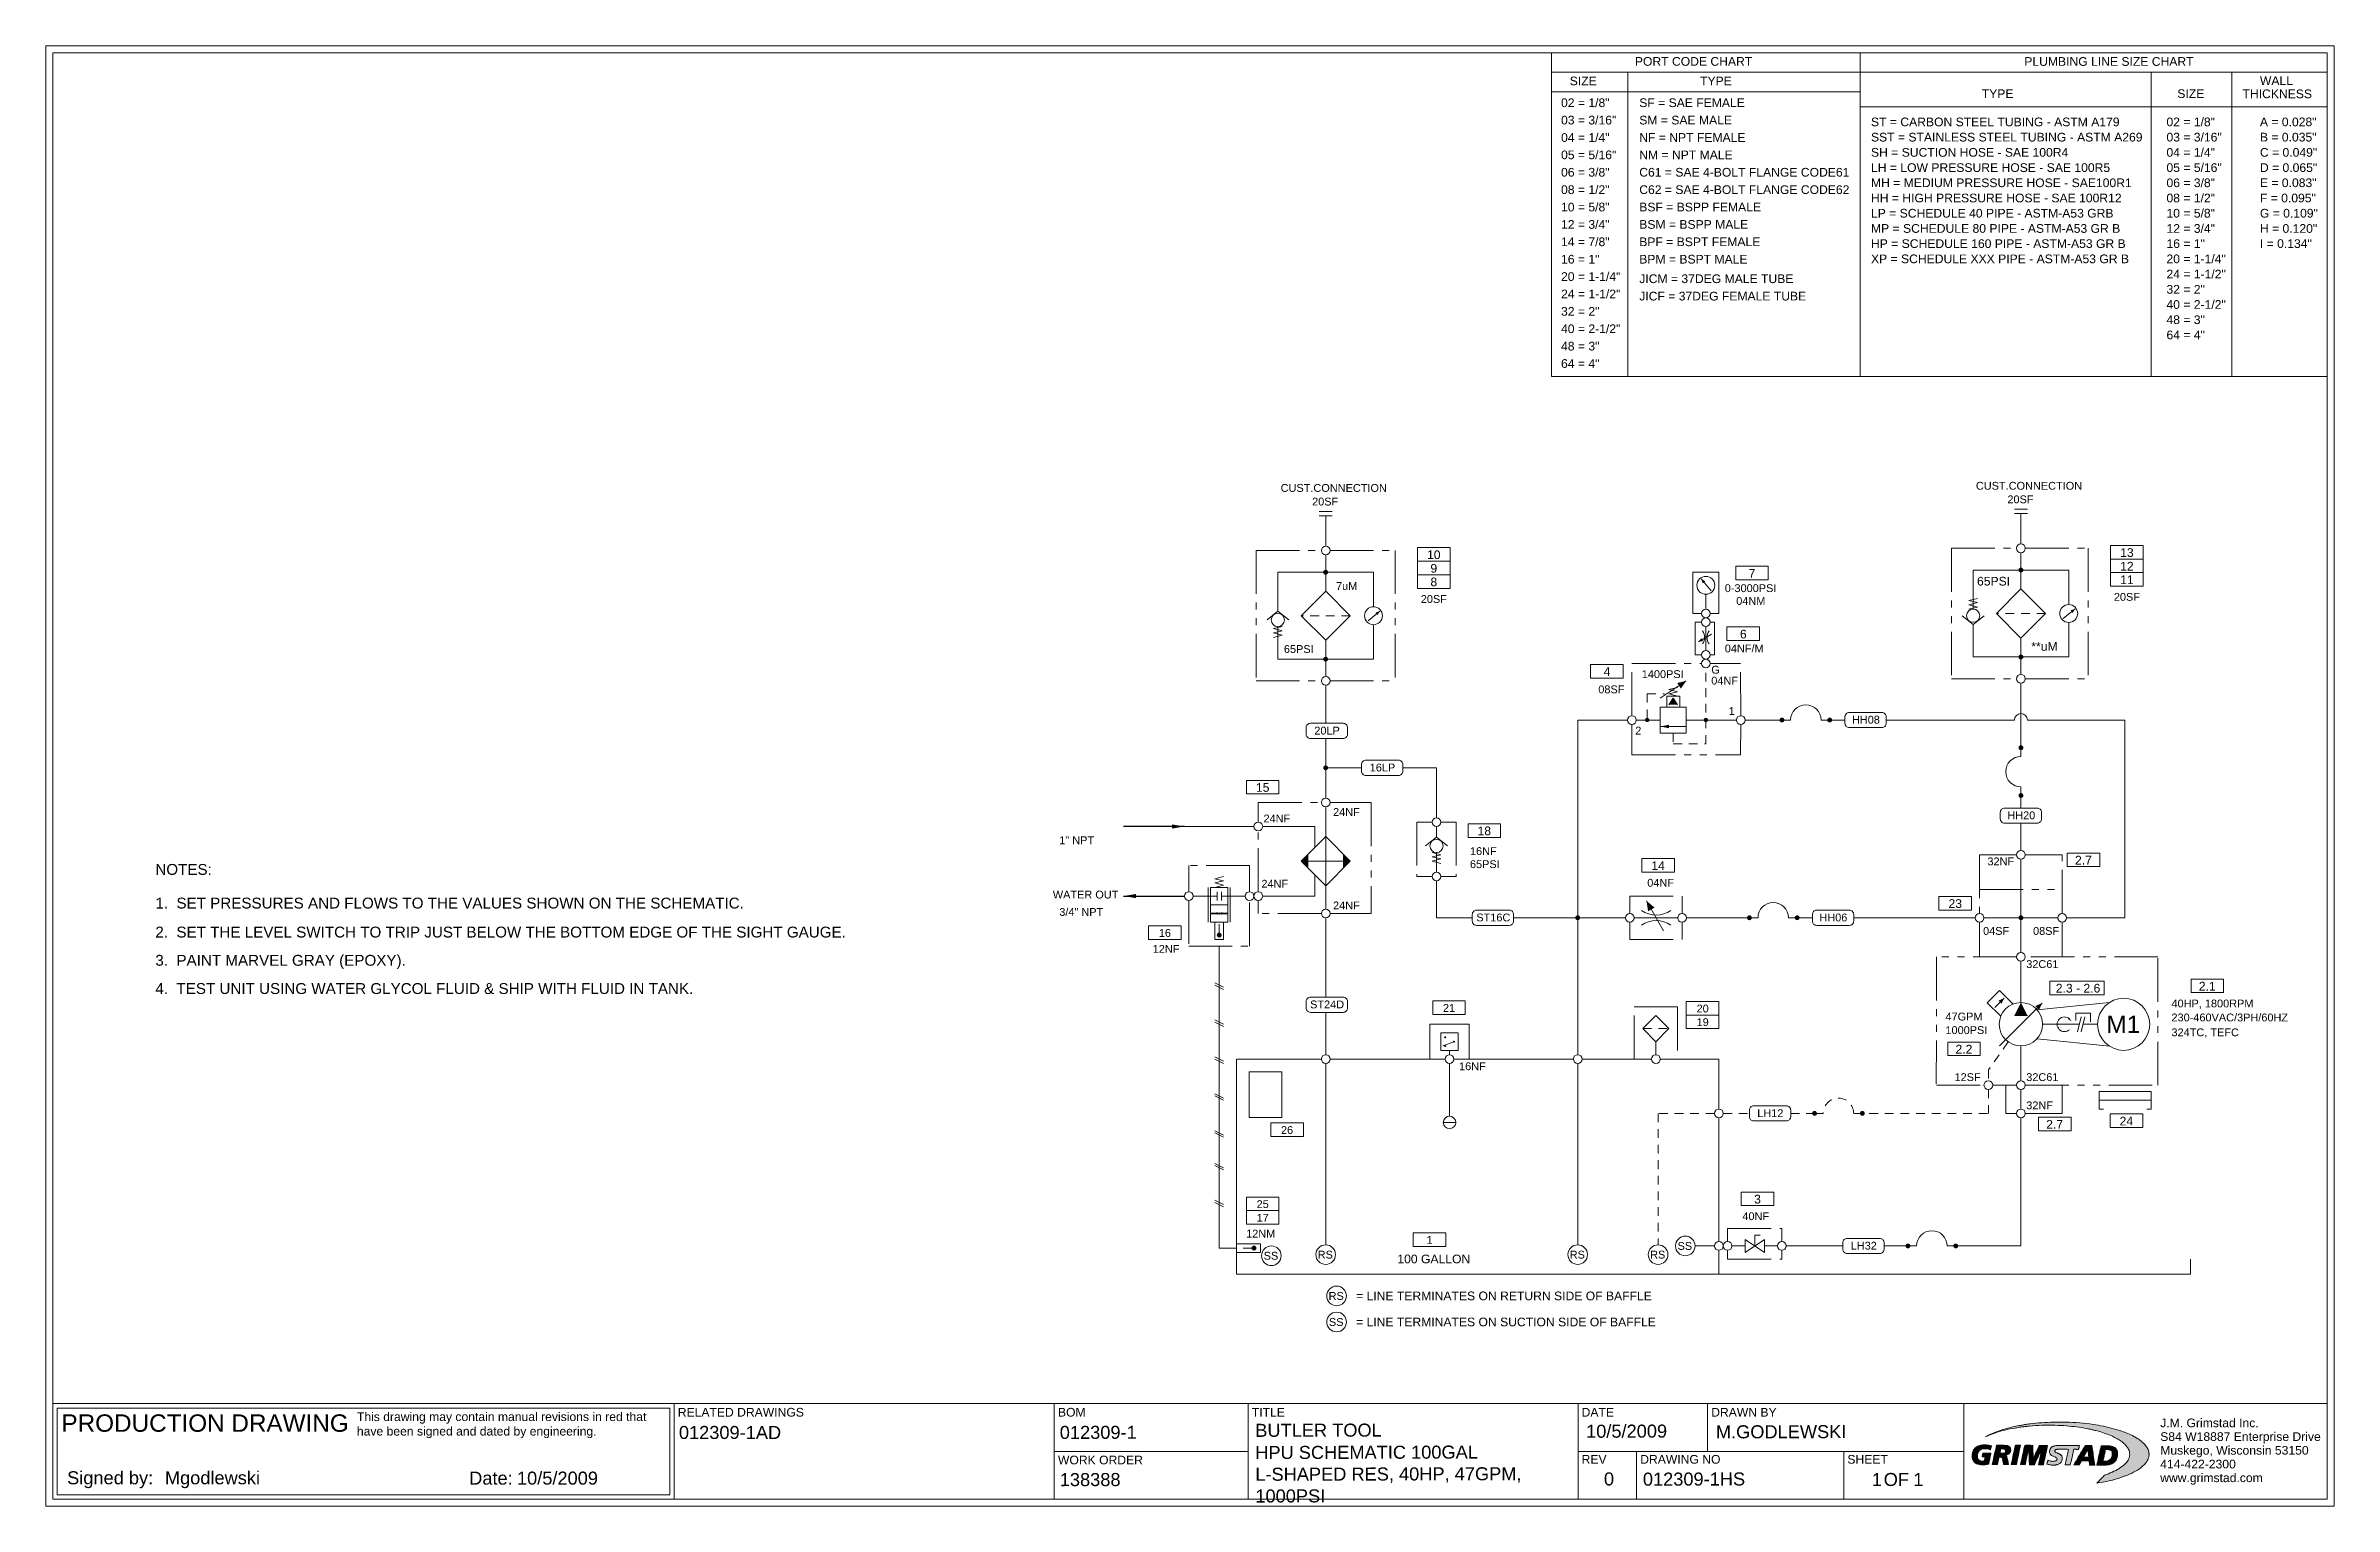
# Paper-space layout 'SHT01' of a CAD drawing. Header units: inches. Extents: x -12.2 to 20.7, y -5.9 to 15.1.
import ezdxf
from ezdxf.enums import TextEntityAlignment as Align

# ---------------------------------------------------------------- set-up
doc = ezdxf.new("R2010")
doc.units = ezdxf.units.IN
doc.header["$MEASUREMENT"] = 0
doc.linetypes.add('HIDDEN2', pattern=[0.1875, 0.125, -0.0625])
doc.linetypes.add('PHANTOM', pattern=[1.15, 0.625, -0.125, 0.075, -0.125, 0.075, -0.125])
doc.layers.get('0').update_dxf_attribs({"lineweight": 18})
for name, color, linetype, lineweight in [('Drain Line', 2, 'HIDDEN2', 18), ('Hyd-Symbol', 7, 'Continuous', 18), ('JMG-BORDER', 4, 'Continuous', 18), ('JMG-PRODUCTION', 80, 'Continuous', 18), ('JMG-TITLEBLOCK', 4, 'Continuous', 18), ('Pilot line', 40, 'HIDDEN2', 18), ('Return Line', 140, 'Continuous', 18), ('Supply Line', 1, 'Continuous', 18), ('Symbol border', 6, 'PHANTOM', 18), ('Text', 255, 'Continuous', 18)]:
    doc.layers.add(name, color=color, linetype=linetype, lineweight=lineweight)
doc.styles.add('Arial', font='ARIAL.TTF', dxfattribs={"height": 0.125})
doc.dimstyles.get("Standard").update_dxf_attribs({"dimtxt": 0.18, "dimasz": 0.18, "dimexe": 0.18, "dimexo": 0.0625, "dimgap": 0.09, "dimtad": 0, "dimtih": 1, "dimtoh": 1, "dimdec": 4, "dimzin": 0, "dimdsep": 46, "dimtxsty": 'Standard', "dimcen": 0.09, "dimadec": 0, "dimazin": 0, "dimtfac": 1, "dimtdec": 4, "dimtofl": 0, "dimtmove": 0, "dimatfit": 3, "dimfxl": 0, "dimtolj": 1, "dimtzin": 0, "dimarcsym": 0})

psp = doc.layouts.new('SHT01')

# ---------------------------------------------------------------- texts
at = {"style": 'Arial'}
for s, height, p in [('NOTES:', 0.1562, (-10.67, 3.206)), ('1.  SET PRESSURES AND FLOWS TO THE VALUES SHOWN ON THE SCHEMATIC.', 0.15625, (-10.67, 2.722)), ('2.  SET THE LEVEL SWITCH TO TRIP JUST BELOW THE BOTTOM EDGE OF THE SIGHT GAUGE.', 0.15625, (-10.67, 2.305)), ('3.  PAINT MARVEL GRAY (EPOXY).', 0.15625, (-10.67, 1.899)), ('4.  TEST UNIT USING WATER GLYCOL FLUID & SHIP WITH FLUID IN TANK.', 0.15625, (-10.67, 1.493)), ('100 GALLON', 0.125, (7.194, -2.38)), ('= LINE TERMINATES ON RETURN SIDE OF BAFFLE', 0.125, (6.6, -2.911)), ('= LINE TERMINATES ON SUCTION SIDE OF BAFFLE', 0.125, (6.6, -3.286))]:
    psp.add_text(s, height=height, dxfattribs=at).set_placement(p)
at = {"layer": 'Text', "style": 'Arial'}
for s, height, p in [('PORT CODE CHART', 0.125, (10.61, 14.84)), ('SIZE', 0.125, (9.673, 14.559)), ('TYPE', 0.125, (11.548, 14.559)), ('02 = 1/8"', 0.125, (9.548, 14.246)), ('SF = SAE FEMALE', 0.125, (10.673, 14.246)), ('03 = 3/16"', 0.125, (9.548, 13.996)), ('04 = 1/4"', 0.125, (9.548, 13.746)), ('SM = SAE MALE', 0.125, (10.673, 13.996)), ('NF = NPT FEMALE', 0.125, (10.673, 13.746)), ('05 = 5/16"', 0.125, (9.548, 13.496)), ('NM = NPT MALE', 0.125, (10.673, 13.496)), ('06 = 3/8"', 0.125, (9.548, 13.246)), ('C61 = SAE 4-BOLT FLANGE CODE61', 0.125, (10.673, 13.246)), ('08 = 1/2"', 0.125, (9.548, 12.996)), ('10 = 5/8"', 0.125, (9.548, 12.746)), ('C62 = SAE 4-BOLT FLANGE CODE62', 0.125, (10.673, 12.996)), ('BSF = BSPP FEMALE', 0.125, (10.673, 12.746)), ('12 = 3/4"', 0.125, (9.548, 12.496)), ('BSM = BSPP MALE', 0.125, (10.673, 12.496)), ('14 = 7/8"', 0.125, (9.548, 12.246)), ('BPF = BSPT FEMALE', 0.125, (10.673, 12.246)), ('20 = 1-1/4"', 0.125, (9.548, 11.746)), ('16 = 1"', 0.125, (9.548, 11.996)), ('BPM = BSPT MALE', 0.125, (10.673, 11.996)), ('24 = 1-1/2"', 0.125, (9.548, 11.496)), ('JICM = 37DEG MALE TUBE', 0.125, (10.673, 11.715)), ('JICF = 37DEG FEMALE TUBE', 0.125, (10.673, 11.465)), ('32 = 2"', 0.125, (9.548, 11.246)), ('40 = 2-1/2"', 0.125, (9.548, 10.996)), ('48 = 3"', 0.125, (9.548, 10.746)), ('64 = 4"', 0.125, (9.548, 10.496)), ('CUST.CONNECTION', 0.1125, (5.515, 8.713)), ('20SF', 0.1125, (5.968, 8.517)), ('CUST.CONNECTION', 0.1125, (15.515, 8.744)), ('20SF', 0.1125, (15.968, 8.549)), ('7uM', 0.1125, (6.312, 7.303)), ('0-3000PSI', 0.1125, (11.903, 7.272)), ('65PSI', 0.125, (15.531, 7.366)), ('20SF', 0.1125, (17.499, 7.147)), ('20SF', 0.1125, (7.531, 7.116)), ('04NM', 0.1125, (12.068, 7.088)), ('65PSI', 0.1125, (5.562, 6.397)), ('04NF/M', 0.1125, (11.903, 6.405)), ('**uM', 0.125, (16.312, 6.428)), ('08SF', 0.1125, (10.084, 5.817)), ('1400PSI', 0.1125, (10.709, 6.036)), ('04NF', 0.1125, (11.709, 5.942)), ('G', 0.113, (11.709, 6.099)), ('1', 0.113, (11.959, 5.505)), ('2', 0.113, (10.615, 5.224)), ('24NF', 0.1125, (5.269, 3.96)), ('24NF', 0.1125, (6.269, 4.053)), ('1" NPT', 0.1125, (2.331, 3.647)), ('65PSI', 0.1125, (8.238, 3.303)), ('16NF', 0.1125, (8.238, 3.491)), ('32NF', 0.1125, (15.681, 3.343)), ('WATER OUT', 0.1125, (2.238, 2.866)), ('24NF', 0.1125, (5.238, 3.022)), ('04NF', 0.1125, (10.788, 3.036)), ('3/4" NPT', 0.1125, (2.331, 2.616)), ('24NF', 0.1125, (6.269, 2.71)), ('04SF', 0.1125, (15.618, 2.343)), ('08SF', 0.1125, (16.337, 2.343)), ('12NF', 0.1125, (3.675, 2.085)), ('32C61', 0.1125, (16.239, 1.866)), ('40HP, 1800RPM', 0.1125, (18.328, 1.3)), ('47GPM', 0.1125, (15.077, 1.112)), ('1000PSI', 0.1125, (15.077, 0.917)), ('324TC, TEFC', 0.1125, (18.328, 0.885)), ('230-460VAC/3PH/60HZ', 0.1125, (18.328, 1.099)), ('16NF', 0.1125, (8.081, 0.397)), ('12SF', 0.1125, (15.208, 0.241)), ('32C61', 0.1125, (16.239, 0.241)), ('32NF', 0.1125, (16.239, -0.165)), ('40NF', 0.1125, (12.156, -1.759)), ('12NM', 0.1125, (5.019, -2.009))]:
    psp.add_text(s, height=height, dxfattribs=at).set_placement(p)
for s, height, p in [('M1', 0.25, (17.635, 1.057)), ('SS', 0.1125, (5.376, -2.271)), ('RS', 0.1125, (6.157, -2.255)), ('RS', 0.1125, (9.782, -2.255)), ('RS', 0.1125, (10.939, -2.255)), ('SS', 0.1125, (11.329, -2.13)), ('RS', 0.1125, (6.314, -2.849)), ('SS', 0.1125, (6.314, -3.224))]:
    psp.add_text(s, height=height, dxfattribs=at).set_placement(p, align=Align.MIDDLE)
at = {"layer": 'Text', "attachment_point": 5, "style": 'Arial'}
for s, insert, char_height, width in [('13', (17.687, 7.839), 0.125, 0.39062), ('10', (7.718, 7.808), 0.125, 0.39062), ('9', (7.718, 7.613), 0.125, 0.39062), ('7', (12.295, 7.542), 0.125, 0.39062), ('12', (17.687, 7.644), 0.125, 0.39062), ('8', (7.718, 7.417), 0.125, 0.39062), ('11', (17.687, 7.449), 0.125, 0.39062), ('6', (12.17, 6.667), 0.125, 0.39062), ('4', (10.209, 6.127), 0.125, 0.39062), ('20LP', (6.183, 5.279), 0.1125, 0.39062), ('HH08', (13.933, 5.436), 0.1125, 0.39062), ('16LP', (6.98, 4.748), 0.1125, 0.39062), ('15', (5.257, 4.462), 0.125, 0.39062), ('HH20', (16.168, 4.061), 0.1125, 0.39062), ('18', (8.444, 3.837), 0.125, 0.39062), ('14', (10.944, 3.337), 0.125, 0.39062), ('2.7', (17.062, 3.417), 0.125, 0.39062), ('ST16C', (8.574, 2.592), 0.1125, 0.39062), ('HH06', (13.465, 2.592), 0.1125, 0.39062), ('23', (15.218, 2.792), 0.125, 0.39062), ('16', (3.85, 2.369), 0.1125, 0.39062), ('2.1', (18.843, 1.605), 0.125, 0.39062), ('ST24D', (6.183, 1.342), 0.1125, 0.39062), ('21', (7.937, 1.292), 0.1125, 0.39062), ('20', (11.585, 1.283), 0.1125, 0.39062), ('2.3 - 2.6', (16.984, 1.575), 0.125, 0.7338), ('19', (11.585, 1.087), 0.1125, 0.39062), ('2.2', (15.343, 0.699), 0.125, 0.39062), ('LH12', (12.558, -0.221), 0.1125, 0.39062), ('2.7', (16.648, -0.381), 0.125, 0.39062), ('24', (17.679, -0.335), 0.125, 0.39062), ('26', (5.607, -0.465), 0.1125, 0.39062), ('25', (5.257, -1.53), 0.1125, 0.39062), ('3', (12.374, -1.458), 0.125, 0.39062), ('17', (5.257, -1.725), 0.1125, 0.39062), ('1', (7.656, -2.043), 0.113, 0.39062), ('LH32', (13.902, -2.127), 0.1125, 0.39062)]:
    psp.add_mtext(s, dxfattribs=dict(at, insert=insert, char_height=char_height, width=width))

# ---------------------------------------------------------------- blocks, each defined once
blk = doc.blocks.new('JMG BORDER')
at = {"layer": 'JMG-BORDER'}
for p, q in [((32.915, 21), (0, 21)), ((0, 0), (0, 21)), ((32.815, 20.9), (0.1, 20.9)), ((0.1, 20.9), (0.1, 0.1)), ((0.1, 0.1), (32.815, 0.1))]:
    blk.add_line(p, q, dxfattribs=at)
at = {"layer": 'JMG-BORDER', "lineweight": 20}
blk.add_line((32.815, 0.1), (32.815, 20.901), dxfattribs=at)
at = {"layer": 'JMG-BORDER', "linetype": 'Continuous', "lineweight": 20}
blk.add_line((32.915, 0), (32.915, 21), dxfattribs=at)
at = {"layer": 'JMG-BORDER', "linetype": 'Continuous'}
blk.add_line((0, 0), (32.915, 0), dxfattribs=at)
blk = doc.blocks.new('JMGTITLEBLOCK')
for points in [[(27.796, 0.782), (27.805, 0.782), (27.814, 0.781), (27.823, 0.78), (27.832, 0.779), (27.841, 0.778), (27.849, 0.776), (27.859, 0.774), (27.867, 0.772), (27.876, 0.77), (27.885, 0.768), (27.883, 0.763), (27.881, 0.757), (27.88, 0.751), (27.878, 0.745), (27.876, 0.74), (27.875, 0.734), (27.873, 0.728), (27.872, 0.722), (27.87, 0.717), (27.868, 0.712), (27.855, 0.717), (27.842, 0.721), (27.828, 0.724), (27.814, 0.726), (27.8, 0.727), (27.786, 0.727), (27.773, 0.726), (27.76, 0.724), (27.748, 0.721), (27.736, 0.716), (27.729, 0.712), (27.721, 0.706), (27.714, 0.7), (27.708, 0.693), (27.702, 0.686), (27.696, 0.678), (27.693, 0.669), (27.689, 0.661), (27.686, 0.651), (27.685, 0.642), (27.684, 0.632), (27.683, 0.622), (27.684, 0.613), (27.685, 0.604), (27.686, 0.595), (27.689, 0.587), (27.693, 0.579), (27.699, 0.571), (27.706, 0.565), (27.714, 0.558), (27.72, 0.555), (27.727, 0.553), (27.733, 0.551), (27.74, 0.55), (27.747, 0.549), (27.754, 0.549), (27.761, 0.549), (27.768, 0.55), (27.774, 0.551), (27.781, 0.553), (27.783, 0.558), (27.784, 0.563), (27.786, 0.568), (27.787, 0.574), (27.788, 0.58), (27.79, 0.585), (27.791, 0.591), (27.792, 0.596), (27.794, 0.602), (27.795, 0.608), (27.791, 0.608), (27.782, 0.609), (27.774, 0.609), (27.764, 0.609), (27.755, 0.609), (27.751, 0.609), (27.752, 0.614), (27.753, 0.619), (27.754, 0.624), (27.755, 0.63), (27.756, 0.635), (27.757, 0.64), (27.758, 0.645), (27.759, 0.65), (27.76, 0.656), (27.762, 0.661), (27.774, 0.661), (27.785, 0.661), (27.797, 0.661), (27.809, 0.661), (27.821, 0.661), (27.833, 0.661), (27.844, 0.661), (27.856, 0.661), (27.867, 0.661), (27.878, 0.661), (27.874, 0.647), (27.871, 0.633), (27.868, 0.619), (27.865, 0.606), (27.863, 0.592), (27.86, 0.578), (27.857, 0.564), (27.854, 0.55), (27.851, 0.536), (27.848, 0.522), (27.847, 0.522), (27.846, 0.52), (27.846, 0.514), (27.845, 0.51), (27.844, 0.506), (27.839, 0.504), (27.836, 0.504), (27.816, 0.5), (27.795, 0.497), (27.774, 0.495), (27.752, 0.494), (27.73, 0.495), (27.709, 0.498), (27.688, 0.504), (27.669, 0.512), (27.65, 0.524), (27.634, 0.54), (27.631, 0.543), (27.629, 0.546), (27.627, 0.549), (27.626, 0.552), (27.622, 0.559), (27.619, 0.565), (27.615, 0.572), (27.615, 0.576), (27.612, 0.583), (27.61, 0.59), (27.609, 0.596), (27.608, 0.604), (27.607, 0.607), (27.607, 0.62), (27.607, 0.634), (27.608, 0.647), (27.61, 0.66), (27.613, 0.673), (27.617, 0.685), (27.622, 0.697), (27.628, 0.709), (27.635, 0.72), (27.644, 0.731), (27.648, 0.735), (27.652, 0.738), (27.656, 0.742), (27.66, 0.745), (27.664, 0.748), (27.669, 0.751), (27.673, 0.754), (27.677, 0.757), (27.682, 0.759), (27.687, 0.762), (27.697, 0.767), (27.708, 0.771), (27.719, 0.774), (27.729, 0.776), (27.74, 0.778), (27.752, 0.78), (27.763, 0.781), (27.774, 0.781), (27.785, 0.782)], [(28.303, 0.776), (28.297, 0.748), (28.29, 0.721), (28.285, 0.693), (28.279, 0.665), (28.273, 0.638), (28.267, 0.61), (28.261, 0.582), (28.255, 0.554), (28.25, 0.526), (28.243, 0.498), (28.236, 0.498), (28.229, 0.498), (28.222, 0.498), (28.214, 0.498), (28.207, 0.498), (28.2, 0.498), (28.192, 0.498), (28.185, 0.498), (28.177, 0.498), (28.17, 0.498), (28.175, 0.526), (28.181, 0.554), (28.187, 0.582), (28.193, 0.61), (28.199, 0.637), (28.204, 0.665), (28.21, 0.693), (28.216, 0.72), (28.223, 0.748), (28.229, 0.776)], [(28.481, 0.776), (28.481, 0.757), (28.482, 0.738), (28.482, 0.719), (28.482, 0.701), (28.482, 0.682), (28.483, 0.663), (28.484, 0.644), (28.484, 0.625), (28.485, 0.607), (28.485, 0.588), (28.494, 0.607), (28.503, 0.625), (28.512, 0.644), (28.52, 0.664), (28.529, 0.683), (28.538, 0.701), (28.547, 0.72), (28.556, 0.739), (28.565, 0.757), (28.574, 0.775), (28.693, 0.774), (28.686, 0.747), (28.68, 0.719), (28.675, 0.691), (28.669, 0.664), (28.662, 0.636), (28.657, 0.609), (28.651, 0.581), (28.645, 0.553), (28.638, 0.524), (28.632, 0.496), (28.561, 0.496), (28.565, 0.519), (28.57, 0.542), (28.575, 0.564), (28.58, 0.587), (28.586, 0.609), (28.591, 0.632), (28.597, 0.654), (28.602, 0.677), (28.607, 0.7), (28.612, 0.724), (28.6, 0.701), (28.589, 0.678), (28.578, 0.656), (28.567, 0.634), (28.555, 0.611), (28.544, 0.588), (28.534, 0.565), (28.522, 0.543), (28.512, 0.52), (28.5, 0.497), (28.43, 0.497), (28.43, 0.52), (28.428, 0.543), (28.427, 0.565), (28.427, 0.588), (28.425, 0.611), (28.425, 0.634), (28.424, 0.657), (28.423, 0.68), (28.422, 0.702), (28.42, 0.725), (28.415, 0.702), (28.41, 0.68), (28.405, 0.657), (28.4, 0.634), (28.395, 0.611), (28.39, 0.588), (28.385, 0.566), (28.38, 0.543), (28.375, 0.52), (28.37, 0.497), (28.303, 0.498), (28.309, 0.525), (28.315, 0.553), (28.321, 0.58), (28.327, 0.608), (28.333, 0.636), (28.339, 0.663), (28.345, 0.691), (28.352, 0.719), (28.357, 0.747), (28.363, 0.775), (28.375, 0.776), (28.386, 0.776), (28.398, 0.776), (28.41, 0.776), (28.421, 0.776), (28.433, 0.776), (28.445, 0.776), (28.457, 0.775), (28.469, 0.775)], [(28.89, 0.774), (28.915, 0.774), (28.941, 0.774), (28.967, 0.774), (28.993, 0.774), (29.019, 0.774), (29.045, 0.773), (29.071, 0.773), (29.097, 0.773), (29.123, 0.773), (29.149, 0.773), (29.148, 0.767), (29.147, 0.761), (29.146, 0.756), (29.145, 0.751), (29.144, 0.746), (29.142, 0.74), (29.141, 0.735), (29.14, 0.729), (29.139, 0.724), (29.137, 0.718), (29.13, 0.718), (29.124, 0.718), (29.117, 0.718), (29.11, 0.718), (29.103, 0.719), (29.096, 0.719), (29.089, 0.719), (29.083, 0.719), (29.075, 0.719), (29.069, 0.719), (29.064, 0.697), (29.059, 0.674), (29.053, 0.652), (29.049, 0.63), (29.044, 0.608), (29.039, 0.585), (29.034, 0.563), (29.029, 0.54), (29.024, 0.518), (29.019, 0.495), (28.945, 0.495), (28.949, 0.518), (28.953, 0.54), (28.959, 0.563), (28.964, 0.585), (28.969, 0.607), (28.974, 0.629), (28.979, 0.651), (28.984, 0.674), (28.988, 0.696), (28.992, 0.718), (28.976, 0.719), (28.96, 0.719), (28.943, 0.719), (28.927, 0.719), (28.91, 0.719), (28.894, 0.719), (28.877, 0.719), (28.861, 0.719), (28.844, 0.719), (28.828, 0.719), (28.825, 0.718), (28.817, 0.716), (28.81, 0.714), (28.804, 0.71), (28.8, 0.704), (28.798, 0.701), (28.797, 0.699), (28.797, 0.695), (28.798, 0.687), (28.801, 0.682), (28.806, 0.677), (28.811, 0.674), (28.817, 0.671), (28.823, 0.668), (28.829, 0.666), (28.834, 0.664), (28.84, 0.662), (28.846, 0.659), (28.853, 0.657), (28.859, 0.654), (28.863, 0.651), (28.868, 0.648), (28.872, 0.646), (28.877, 0.643), (28.881, 0.639), (28.885, 0.636), (28.889, 0.632), (28.892, 0.628), (28.895, 0.624), (28.898, 0.62), (28.901, 0.61), (28.903, 0.599), (28.904, 0.588), (28.904, 0.577), (28.901, 0.566), (28.898, 0.556), (28.894, 0.545), (28.888, 0.536), (28.882, 0.527), (28.874, 0.519), (28.866, 0.514), (28.858, 0.509), (28.849, 0.505), (28.841, 0.502), (28.832, 0.499), (28.823, 0.496), (28.813, 0.494), (28.804, 0.493), (28.795, 0.492), (28.786, 0.491), (28.776, 0.49), (28.765, 0.491), (28.755, 0.491), (28.744, 0.492), (28.733, 0.494), (28.723, 0.495), (28.712, 0.498), (28.702, 0.5), (28.691, 0.503), (28.681, 0.506), (28.683, 0.512), (28.684, 0.517), (28.686, 0.523), (28.688, 0.528), (28.69, 0.534), (28.693, 0.539), (28.694, 0.544), (28.696, 0.55), (28.698, 0.556), (28.7, 0.561), (28.711, 0.556), (28.722, 0.553), (28.733, 0.55), (28.743, 0.547), (28.754, 0.546), (28.764, 0.545), (28.774, 0.545), (28.784, 0.546), (28.795, 0.548), (28.806, 0.551), (28.81, 0.553), (28.814, 0.556), (28.818, 0.559), (28.822, 0.563), (28.825, 0.567), (28.827, 0.571), (28.828, 0.576), (28.828, 0.58), (28.824, 0.59), (28.815, 0.598), (28.805, 0.605), (28.793, 0.61), (28.782, 0.615), (28.771, 0.62), (28.759, 0.625), (28.748, 0.631), (28.738, 0.638), (28.73, 0.647), (28.724, 0.658), (28.722, 0.665), (28.721, 0.673), (28.72, 0.68), (28.72, 0.688), (28.721, 0.696), (28.722, 0.703), (28.724, 0.711), (28.726, 0.718), (28.73, 0.725), (28.733, 0.731), (28.737, 0.737), (28.74, 0.741), (28.745, 0.745), (28.75, 0.749), (28.755, 0.753), (28.76, 0.756), (28.765, 0.758), (28.771, 0.761), (28.776, 0.764), (28.782, 0.766), (28.792, 0.768), (28.803, 0.771), (28.813, 0.772), (28.824, 0.773), (28.835, 0.774), (28.846, 0.774), (28.857, 0.774), (28.868, 0.774), (28.879, 0.774)]]:
    blk.add_hatch(color=7).paths.add_polyline_path(points)
h = blk.add_hatch(color=7)
h.paths.add_polyline_path([(28.095, 0.774), (28.102, 0.773), (28.109, 0.772), (28.117, 0.769), (28.124, 0.767), (28.131, 0.763), (28.137, 0.759), (28.143, 0.755), (28.148, 0.75), (28.152, 0.744), (28.155, 0.738), (28.157, 0.734), (28.159, 0.729), (28.16, 0.724), (28.161, 0.718), (28.162, 0.713), (28.162, 0.707), (28.162, 0.701), (28.161, 0.696), (28.161, 0.69), (28.16, 0.685), (28.156, 0.675), (28.151, 0.667), (28.144, 0.66), (28.136, 0.654), (28.128, 0.648), (28.119, 0.644), (28.109, 0.641), (28.1, 0.638), (28.091, 0.635), (28.081, 0.633), (28.086, 0.632), (28.089, 0.631), (28.093, 0.628), (28.096, 0.626), (28.098, 0.623), (28.1, 0.62), (28.102, 0.617), (28.104, 0.613), (28.105, 0.61), (28.107, 0.607), (28.11, 0.596), (28.113, 0.585), (28.115, 0.574), (28.118, 0.564), (28.12, 0.553), (28.123, 0.542), (28.125, 0.531), (28.127, 0.52), (28.13, 0.509), (28.132, 0.498), (28.125, 0.498), (28.118, 0.498), (28.111, 0.498), (28.104, 0.498), (28.096, 0.498), (28.089, 0.498), (28.082, 0.498), (28.075, 0.498), (28.067, 0.498), (28.06, 0.498), (28.058, 0.507), (28.056, 0.516), (28.054, 0.526), (28.052, 0.535), (28.05, 0.544), (28.048, 0.553), (28.047, 0.562), (28.045, 0.571), (28.043, 0.581), (28.041, 0.59), (28.039, 0.595), (28.035, 0.6), (28.031, 0.603), (28.026, 0.606), (28.021, 0.607), (28.016, 0.608), (28.01, 0.608), (28.004, 0.608), (27.999, 0.608), (27.994, 0.608), (27.992, 0.597), (27.989, 0.586), (27.987, 0.575), (27.985, 0.564), (27.982, 0.554), (27.98, 0.542), (27.978, 0.532), (27.975, 0.521), (27.973, 0.51), (27.971, 0.499), (27.964, 0.498), (27.957, 0.498), (27.95, 0.498), (27.942, 0.498), (27.935, 0.498), (27.927, 0.498), (27.92, 0.498), (27.912, 0.498), (27.905, 0.498), (27.897, 0.498), (27.902, 0.526), (27.908, 0.554), (27.914, 0.582), (27.92, 0.61), (27.926, 0.638), (27.933, 0.666), (27.939, 0.694), (27.946, 0.721), (27.951, 0.749), (27.957, 0.777), (27.973, 0.777), (27.988, 0.777), (28.002, 0.777), (28.015, 0.777), (28.028, 0.777), (28.04, 0.776), (28.053, 0.776), (28.066, 0.776), (28.08, 0.775)])
h.paths.add_polyline_path([(28.086, 0.706), (28.087, 0.693), (28.086, 0.683), (28.08, 0.675), (28.072, 0.669), (28.062, 0.665), (28.05, 0.662), (28.039, 0.661), (28.027, 0.661), (28.016, 0.661), (28.006, 0.661), (28.007, 0.667), (28.008, 0.674), (28.01, 0.68), (28.011, 0.686), (28.012, 0.693), (28.013, 0.699), (28.015, 0.705), (28.016, 0.711), (28.017, 0.718), (28.019, 0.724), (28.026, 0.724), (28.034, 0.724), (28.042, 0.724), (28.05, 0.724), (28.058, 0.723), (28.066, 0.722), (28.072, 0.72), (28.078, 0.717), (28.082, 0.713)], flags=16)
h = blk.add_hatch(color=7)
h.paths.add_polyline_path([(29.271, 0.714), (29.211, 0.606), (29.283, 0.606)], flags=16)
h.paths.add_polyline_path([(29.181, 0.553), (29.289, 0.553), (29.29, 0.546), (29.291, 0.541), (29.292, 0.535), (29.293, 0.529), (29.294, 0.523), (29.294, 0.517), (29.295, 0.511), (29.296, 0.505), (29.296, 0.499), (29.297, 0.493), (29.372, 0.493), (29.367, 0.521), (29.363, 0.55), (29.359, 0.578), (29.354, 0.606), (29.35, 0.634), (29.346, 0.661), (29.341, 0.689), (29.336, 0.717), (29.332, 0.744), (29.327, 0.772), (29.234, 0.772), (29.217, 0.745), (29.2, 0.717), (29.183, 0.689), (29.167, 0.661), (29.15, 0.634), (29.134, 0.606), (29.118, 0.578), (29.101, 0.55), (29.085, 0.522), (29.068, 0.494), (29.146, 0.493), (29.15, 0.5), (29.153, 0.505), (29.157, 0.511), (29.16, 0.517), (29.164, 0.523), (29.167, 0.529), (29.17, 0.535), (29.174, 0.541), (29.177, 0.546)])
edge = h.paths.add_edge_path(flags=16)
edge.add_line((29.146, 0.493), (29.147, 0.494))
h = blk.add_hatch(color=7)
h.paths.add_polyline_path([(29.6, 0.766), (29.61, 0.764), (29.62, 0.761), (29.63, 0.758), (29.64, 0.754), (29.649, 0.75), (29.658, 0.745), (29.666, 0.739), (29.674, 0.732), (29.68, 0.723), (29.686, 0.713), (29.692, 0.701), (29.696, 0.689), (29.698, 0.676), (29.7, 0.664), (29.7, 0.651), (29.699, 0.638), (29.697, 0.625), (29.695, 0.612), (29.692, 0.599), (29.689, 0.587), (29.684, 0.575), (29.677, 0.563), (29.669, 0.552), (29.66, 0.542), (29.651, 0.533), (29.64, 0.525), (29.629, 0.517), (29.618, 0.511), (29.606, 0.506), (29.594, 0.501), (29.576, 0.497), (29.557, 0.494), (29.538, 0.493), (29.519, 0.492), (29.5, 0.492), (29.481, 0.492), (29.461, 0.492), (29.441, 0.493), (29.421, 0.493), (29.402, 0.493), (29.407, 0.521), (29.413, 0.548), (29.419, 0.576), (29.425, 0.604), (29.431, 0.632), (29.438, 0.659), (29.444, 0.687), (29.45, 0.715), (29.456, 0.742), (29.462, 0.77), (29.476, 0.77), (29.489, 0.77), (29.503, 0.771), (29.517, 0.771), (29.531, 0.771), (29.545, 0.771), (29.559, 0.77), (29.572, 0.769), (29.587, 0.768)])
h.paths.add_polyline_path([(29.601, 0.703), (29.609, 0.697), (29.615, 0.69), (29.619, 0.682), (29.621, 0.673), (29.622, 0.664), (29.622, 0.654), (29.622, 0.644), (29.621, 0.635), (29.62, 0.625), (29.618, 0.616), (29.613, 0.599), (29.605, 0.586), (29.594, 0.574), (29.582, 0.565), (29.568, 0.558), (29.553, 0.552), (29.538, 0.548), (29.521, 0.546), (29.505, 0.546), (29.489, 0.547), (29.493, 0.564), (29.496, 0.581), (29.5, 0.598), (29.504, 0.615), (29.507, 0.632), (29.511, 0.648), (29.514, 0.665), (29.518, 0.682), (29.521, 0.699), (29.525, 0.716), (29.533, 0.715), (29.54, 0.715), (29.548, 0.715), (29.556, 0.715), (29.563, 0.714), (29.571, 0.713), (29.579, 0.712), (29.587, 0.709), (29.594, 0.706)], flags=16)
at = {"layer": 'JMG-TITLEBLOCK'}
blk.add_hatch(color=1, dxfattribs=at).paths.add_polyline_path([(28.859, 1.11), (28.908, 1.11), (28.957, 1.109), (29.007, 1.108), (29.055, 1.105), (29.105, 1.102), (29.154, 1.098), (29.203, 1.093), (29.252, 1.088), (29.302, 1.083), (29.351, 1.076), (29.387, 1.07), (29.423, 1.064), (29.46, 1.057), (29.496, 1.05), (29.533, 1.041), (29.569, 1.033), (29.605, 1.024), (29.641, 1.015), (29.677, 1.005), (29.713, 0.995), (29.734, 0.988), (29.757, 0.98), (29.779, 0.972), (29.802, 0.964), (29.824, 0.955), (29.846, 0.946), (29.869, 0.936), (29.89, 0.926), (29.912, 0.915), (29.933, 0.905), (29.945, 0.898), (29.958, 0.89), (29.97, 0.883), (29.982, 0.875), (29.994, 0.867), (30.007, 0.859), (30.018, 0.851), (30.031, 0.842), (30.042, 0.833), (30.054, 0.823), (30.067, 0.811), (30.079, 0.799), (30.09, 0.787), (30.101, 0.773), (30.112, 0.759), (30.122, 0.746), (30.13, 0.731), (30.137, 0.716), (30.143, 0.7), (30.146, 0.683), (30.147, 0.68), (30.148, 0.673), (30.149, 0.666), (30.15, 0.66), (30.151, 0.653), (30.152, 0.649), (30.151, 0.637), (30.15, 0.624), (30.148, 0.612), (30.145, 0.6), (30.141, 0.589), (30.137, 0.577), (30.132, 0.566), (30.126, 0.555), (30.12, 0.544), (30.113, 0.534), (30.113, 0.534), (30.107, 0.526), (30.086, 0.501), (30.062, 0.479), (30.038, 0.458), (30.012, 0.438), (29.985, 0.42), (29.957, 0.403), (29.929, 0.388), (29.9, 0.373), (29.87, 0.36), (29.84, 0.347), (29.798, 0.331), (29.755, 0.316), (29.711, 0.301), (29.668, 0.289), (29.624, 0.277), (29.579, 0.266), (29.535, 0.256), (29.49, 0.247), (29.444, 0.239), (29.4, 0.231), (29.411, 0.243), (29.422, 0.254), (29.434, 0.267), (29.445, 0.278), (29.456, 0.29), (29.467, 0.302), (29.479, 0.313), (29.49, 0.325), (29.501, 0.336), (29.512, 0.348), (29.539, 0.357), (29.566, 0.367), (29.593, 0.378), (29.62, 0.389), (29.646, 0.402), (29.672, 0.414), (29.698, 0.429), (29.723, 0.443), (29.747, 0.46), (29.771, 0.477), (29.784, 0.487), (29.797, 0.499), (29.809, 0.511), (29.821, 0.523), (29.831, 0.536), (29.841, 0.55), (29.85, 0.564), (29.858, 0.579), (29.864, 0.594), (29.869, 0.611), (29.869, 0.616), (29.87, 0.62), (29.872, 0.629), (29.873, 0.638), (29.873, 0.647), (29.872, 0.657), (29.873, 0.656), (29.872, 0.659), (29.872, 0.666), (29.871, 0.672), (29.871, 0.678), (29.869, 0.683), (29.869, 0.686), (29.864, 0.7), (29.858, 0.715), (29.85, 0.729), (29.842, 0.743), (29.832, 0.756), (29.823, 0.769), (29.812, 0.78), (29.801, 0.792), (29.789, 0.803), (29.777, 0.813), (29.763, 0.825), (29.749, 0.835), (29.735, 0.845), (29.72, 0.855), (29.704, 0.864), (29.689, 0.873), (29.673, 0.881), (29.656, 0.89), (29.64, 0.898), (29.624, 0.906), (29.601, 0.915), (29.578, 0.925), (29.555, 0.934), (29.531, 0.943), (29.507, 0.952), (29.483, 0.96), (29.458, 0.968), (29.433, 0.975), (29.409, 0.982), (29.384, 0.988), (29.372, 0.991), (29.359, 0.995), (29.346, 0.998), (29.333, 1.001), (29.32, 1.004), (29.307, 1.007), (29.294, 1.009), (29.282, 1.012), (29.269, 1.014), (29.256, 1.017), (29.219, 1.024), (29.182, 1.03), (29.146, 1.036), (29.109, 1.041), (29.072, 1.045), (29.036, 1.049), (28.999, 1.053), (28.962, 1.056), (28.925, 1.059), (28.889, 1.061), (28.843, 1.063), (28.797, 1.064), (28.751, 1.065), (28.705, 1.065), (28.659, 1.065), (28.613, 1.064), (28.567, 1.062), (28.521, 1.06), (28.475, 1.057), (28.429, 1.053), (28.413, 1.051), (28.398, 1.049), (28.383, 1.047), (28.367, 1.046), (28.352, 1.044), (28.336, 1.042), (28.321, 1.04), (28.305, 1.038), (28.29, 1.036), (28.274, 1.033), (28.225, 1.025), (28.176, 1.016), (28.127, 1.006), (28.078, 0.995), (28.03, 0.982), (27.982, 0.969), (27.935, 0.953), (27.888, 0.935), (27.841, 0.917), (27.795, 0.896), (27.819, 0.909), (27.844, 0.922), (27.869, 0.934), (27.894, 0.946), (27.919, 0.956), (27.945, 0.966), (27.971, 0.976), (27.997, 0.985), (28.023, 0.994), (28.05, 1.003), (28.073, 1.009), (28.096, 1.016), (28.12, 1.023), (28.143, 1.029), (28.165, 1.034), (28.189, 1.04), (28.212, 1.045), (28.235, 1.05), (28.259, 1.055), (28.284, 1.059), (28.3, 1.061), (28.315, 1.064), (28.331, 1.067), (28.346, 1.07), (28.362, 1.073), (28.378, 1.076), (28.393, 1.078), (28.409, 1.081), (28.425, 1.083), (28.441, 1.084), (28.483, 1.089), (28.525, 1.094), (28.567, 1.097), (28.608, 1.101), (28.65, 1.104), (28.692, 1.106), (28.733, 1.108), (28.775, 1.109), (28.817, 1.11)])
at = {"color": 7, "linetype": 'Continuous'}
for p, q in [((29.15, 0.634), (29.167, 0.661)), ((29.167, 0.661), (29.183, 0.689)), ((29.183, 0.689), (29.2, 0.717)), ((29.2, 0.717), (29.217, 0.745)), ((29.217, 0.745), (29.234, 0.772)), ((29.234, 0.772), (29.327, 0.772)), ((29.327, 0.772), (29.332, 0.744)), ((29.332, 0.744), (29.336, 0.717)), ((29.336, 0.717), (29.341, 0.689)), ((29.341, 0.689), (29.346, 0.661)), ((29.346, 0.661), (29.35, 0.634)), ((29.068, 0.494), (29.085, 0.522)), ((29.085, 0.522), (29.101, 0.55)), ((29.101, 0.55), (29.118, 0.578)), ((29.118, 0.578), (29.134, 0.606)), ((29.134, 0.606), (29.15, 0.634)), ((29.15, 0.5), (29.146, 0.493)), ((29.146, 0.493), (29.147, 0.494)), ((29.153, 0.505), (29.15, 0.5)), ((29.157, 0.511), (29.153, 0.505)), ((29.16, 0.517), (29.157, 0.511)), ((29.164, 0.523), (29.16, 0.517)), ((29.167, 0.529), (29.164, 0.523)), ((29.17, 0.535), (29.167, 0.529)), ((29.174, 0.541), (29.17, 0.535)), ((29.177, 0.546), (29.174, 0.541)), ((29.181, 0.553), (29.177, 0.546)), ((29.29, 0.546), (29.289, 0.553)), ((29.291, 0.541), (29.29, 0.546)), ((29.292, 0.535), (29.291, 0.541)), ((29.293, 0.529), (29.292, 0.535)), ((29.294, 0.523), (29.293, 0.529)), ((29.294, 0.517), (29.294, 0.523)), ((29.295, 0.511), (29.294, 0.517)), ((29.296, 0.505), (29.295, 0.511)), ((29.296, 0.499), (29.296, 0.505)), ((29.297, 0.493), (29.296, 0.499)), ((29.35, 0.634), (29.354, 0.606)), ((29.354, 0.606), (29.359, 0.578)), ((29.359, 0.578), (29.363, 0.55)), ((29.363, 0.55), (29.367, 0.521)), ((29.367, 0.521), (29.372, 0.493))]:
    blk.add_line(p, q, dxfattribs=at)
at = {"color": 7}
for p, q in [((29.271, 0.714), (29.211, 0.606)), ((29.271, 0.714), (29.283, 0.606)), ((29.068, 0.494), (29.146, 0.493)), ((29.181, 0.553), (29.289, 0.553)), ((29.211, 0.606), (29.283, 0.606)), ((29.297, 0.493), (29.372, 0.493))]:
    blk.add_line(p, q, dxfattribs=at)
at = {"color": 7, "linetype": 'Continuous'}
for points in [[(27.796, 0.782, 0), (27.805, 0.782, 0), (27.814, 0.781, 0), (27.823, 0.78, 0), (27.832, 0.779, 0), (27.841, 0.778, 0), (27.849, 0.776, 0), (27.859, 0.774, 0), (27.867, 0.772, 0), (27.876, 0.77, 0), (27.885, 0.768, 0), (27.883, 0.763, 0), (27.881, 0.757, 0), (27.88, 0.751, 0), (27.878, 0.745, 0), (27.876, 0.74, 0), (27.875, 0.734, 0), (27.873, 0.728, 0), (27.872, 0.722, 0), (27.87, 0.717, 0), (27.868, 0.712, 0), (27.855, 0.717, 0), (27.842, 0.721, 0), (27.828, 0.724, 0), (27.814, 0.726, 0), (27.8, 0.727, 0), (27.786, 0.727, 0), (27.773, 0.726, 0), (27.76, 0.724, 0), (27.748, 0.721, 0), (27.736, 0.716, 0), (27.729, 0.712, 0), (27.721, 0.706, 0), (27.714, 0.7, 0), (27.708, 0.693, 0), (27.702, 0.686, 0), (27.696, 0.678, 0), (27.693, 0.669, 0), (27.689, 0.661, 0), (27.686, 0.651, 0), (27.685, 0.642, 0), (27.684, 0.632, 0), (27.683, 0.622, 0), (27.684, 0.613, 0), (27.685, 0.604, 0), (27.686, 0.595, 0), (27.689, 0.587, 0), (27.693, 0.579, 0), (27.699, 0.571, 0), (27.706, 0.565, 0), (27.714, 0.558, 0), (27.72, 0.555, 0), (27.727, 0.553, 0), (27.733, 0.551, 0), (27.74, 0.55, 0), (27.747, 0.549, 0), (27.754, 0.549, 0), (27.761, 0.549, 0), (27.768, 0.55, 0), (27.774, 0.551, 0), (27.781, 0.553, 0), (27.783, 0.558, 0), (27.784, 0.563, 0), (27.786, 0.568, 0), (27.787, 0.574, 0), (27.788, 0.58, 0), (27.79, 0.585, 0), (27.791, 0.591, 0), (27.792, 0.596, 0), (27.794, 0.602, 0), (27.795, 0.608, 0), (27.791, 0.608, 0), (27.782, 0.609, 0), (27.774, 0.609, 0), (27.764, 0.609, 0), (27.755, 0.609, 0), (27.751, 0.609, 0), (27.752, 0.614, 0), (27.753, 0.619, 0), (27.754, 0.624, 0), (27.755, 0.63, 0), (27.756, 0.635, 0), (27.757, 0.64, 0), (27.758, 0.645, 0), (27.759, 0.65, 0), (27.76, 0.656, 0), (27.762, 0.661, 0), (27.774, 0.661, 0), (27.785, 0.661, 0), (27.797, 0.661, 0), (27.809, 0.661, 0), (27.821, 0.661, 0), (27.833, 0.661, 0), (27.844, 0.661, 0), (27.856, 0.661, 0), (27.867, 0.661, 0), (27.878, 0.661, 0), (27.874, 0.647, 0), (27.871, 0.633, 0), (27.868, 0.619, 0), (27.865, 0.606, 0), (27.863, 0.592, 0), (27.86, 0.578, 0), (27.857, 0.564, 0), (27.854, 0.55, 0), (27.851, 0.536, 0), (27.848, 0.522, 0), (27.847, 0.522, 0), (27.846, 0.52, 0), (27.846, 0.514, 0), (27.845, 0.51, 0), (27.844, 0.506, 0), (27.839, 0.504, 0), (27.836, 0.504, 0), (27.816, 0.5, 0), (27.795, 0.497, 0), (27.774, 0.495, 0), (27.752, 0.494, 0), (27.73, 0.495, 0), (27.709, 0.498, 0), (27.688, 0.504, 0), (27.669, 0.512, 0), (27.65, 0.524, 0), (27.634, 0.54, 0), (27.631, 0.543, 0), (27.629, 0.546, 0), (27.627, 0.549, 0), (27.626, 0.552, 0), (27.622, 0.559, 0), (27.619, 0.565, 0), (27.615, 0.572, 0), (27.615, 0.576, 0), (27.612, 0.583, 0), (27.61, 0.59, 0), (27.609, 0.596, 0), (27.608, 0.604, 0), (27.607, 0.607, 0), (27.607, 0.62, 0), (27.607, 0.634, 0), (27.608, 0.647, 0), (27.61, 0.66, 0), (27.613, 0.673, 0), (27.617, 0.685, 0), (27.622, 0.697, 0), (27.628, 0.709, 0), (27.635, 0.72, 0), (27.644, 0.731, 0), (27.648, 0.735, 0), (27.652, 0.738, 0), (27.656, 0.742, 0), (27.66, 0.745, 0), (27.664, 0.748, 0), (27.669, 0.751, 0), (27.673, 0.754, 0), (27.677, 0.757, 0), (27.682, 0.759, 0), (27.687, 0.762, 0), (27.697, 0.767, 0), (27.708, 0.771, 0), (27.719, 0.774, 0), (27.729, 0.776, 0), (27.74, 0.778, 0), (27.752, 0.78, 0), (27.763, 0.781, 0), (27.774, 0.781, 0), (27.785, 0.782, 0), (27.796, 0.782, 0)], [(28.095, 0.774, 0), (28.102, 0.773, 0), (28.109, 0.772, 0), (28.117, 0.769, 0), (28.124, 0.767, 0), (28.131, 0.763, 0), (28.137, 0.759, 0), (28.143, 0.755, 0), (28.148, 0.75, 0), (28.152, 0.744, 0), (28.155, 0.738, 0), (28.157, 0.734, 0), (28.159, 0.729, 0), (28.16, 0.724, 0), (28.161, 0.718, 0), (28.162, 0.713, 0), (28.162, 0.707, 0), (28.162, 0.701, 0), (28.161, 0.696, 0), (28.161, 0.69, 0), (28.16, 0.685, 0), (28.156, 0.675, 0), (28.151, 0.667, 0), (28.144, 0.66, 0), (28.136, 0.654, 0), (28.128, 0.648, 0), (28.119, 0.644, 0), (28.109, 0.641, 0), (28.1, 0.638, 0), (28.091, 0.635, 0), (28.081, 0.633, 0), (28.086, 0.632, 0), (28.089, 0.631, 0), (28.093, 0.628, 0), (28.096, 0.626, 0), (28.098, 0.623, 0), (28.1, 0.62, 0), (28.102, 0.617, 0), (28.104, 0.613, 0), (28.105, 0.61, 0), (28.107, 0.607, 0), (28.11, 0.596, 0), (28.113, 0.585, 0), (28.115, 0.574, 0), (28.118, 0.564, 0), (28.12, 0.553, 0), (28.123, 0.542, 0), (28.125, 0.531, 0), (28.127, 0.52, 0), (28.13, 0.509, 0), (28.132, 0.498, 0), (28.125, 0.498, 0), (28.118, 0.498, 0), (28.111, 0.498, 0), (28.104, 0.498, 0), (28.096, 0.498, 0), (28.089, 0.498, 0), (28.082, 0.498, 0), (28.075, 0.498, 0), (28.067, 0.498, 0), (28.06, 0.498, 0), (28.058, 0.507, 0), (28.056, 0.516, 0), (28.054, 0.526, 0), (28.052, 0.535, 0), (28.05, 0.544, 0), (28.048, 0.553, 0), (28.047, 0.562, 0), (28.045, 0.571, 0), (28.043, 0.581, 0), (28.041, 0.59, 0), (28.039, 0.595, 0), (28.035, 0.6, 0), (28.031, 0.603, 0), (28.026, 0.606, 0), (28.021, 0.607, 0), (28.016, 0.608, 0), (28.01, 0.608, 0), (28.004, 0.608, 0), (27.999, 0.608, 0), (27.994, 0.608, 0), (27.992, 0.597, 0), (27.989, 0.586, 0), (27.987, 0.575, 0), (27.985, 0.564, 0), (27.982, 0.554, 0), (27.98, 0.542, 0), (27.978, 0.532, 0), (27.975, 0.521, 0), (27.973, 0.51, 0), (27.971, 0.499, 0), (27.964, 0.498, 0), (27.957, 0.498, 0), (27.95, 0.498, 0), (27.942, 0.498, 0), (27.935, 0.498, 0), (27.927, 0.498, 0), (27.92, 0.498, 0), (27.912, 0.498, 0), (27.905, 0.498, 0), (27.897, 0.498, 0), (27.902, 0.526, 0), (27.908, 0.554, 0), (27.914, 0.582, 0), (27.92, 0.61, 0), (27.926, 0.638, 0), (27.933, 0.666, 0), (27.939, 0.694, 0), (27.946, 0.721, 0), (27.951, 0.749, 0), (27.957, 0.777, 0), (27.973, 0.777, 0), (27.988, 0.777, 0), (28.002, 0.777, 0), (28.015, 0.777, 0), (28.028, 0.777, 0), (28.04, 0.776, 0), (28.053, 0.776, 0), (28.066, 0.776, 0), (28.08, 0.775, 0), (28.095, 0.774, 0)], [(28.086, 0.706, 0), (28.087, 0.693, 0), (28.086, 0.683, 0), (28.08, 0.675, 0), (28.072, 0.669, 0), (28.062, 0.665, 0), (28.05, 0.662, 0), (28.039, 0.661, 0), (28.027, 0.661, 0), (28.016, 0.661, 0), (28.006, 0.661, 0), (28.007, 0.667, 0), (28.008, 0.674, 0), (28.01, 0.68, 0), (28.011, 0.686, 0), (28.012, 0.693, 0), (28.013, 0.699, 0), (28.015, 0.705, 0), (28.016, 0.711, 0), (28.017, 0.718, 0), (28.019, 0.724, 0), (28.026, 0.724, 0), (28.034, 0.724, 0), (28.042, 0.724, 0), (28.05, 0.724, 0), (28.058, 0.723, 0), (28.066, 0.722, 0), (28.072, 0.72, 0), (28.078, 0.717, 0), (28.082, 0.713, 0), (28.086, 0.706, 0)], [(28.303, 0.776, 0), (28.297, 0.748, 0), (28.29, 0.721, 0), (28.285, 0.693, 0), (28.279, 0.665, 0), (28.273, 0.638, 0), (28.267, 0.61, 0), (28.261, 0.582, 0), (28.255, 0.554, 0), (28.25, 0.526, 0), (28.243, 0.498, 0), (28.236, 0.498, 0), (28.229, 0.498, 0), (28.222, 0.498, 0), (28.214, 0.498, 0), (28.207, 0.498, 0), (28.2, 0.498, 0), (28.192, 0.498, 0), (28.185, 0.498, 0), (28.177, 0.498, 0), (28.17, 0.498, 0), (28.175, 0.526, 0), (28.181, 0.554, 0), (28.187, 0.582, 0), (28.193, 0.61, 0), (28.199, 0.637, 0), (28.204, 0.665, 0), (28.21, 0.693, 0), (28.216, 0.72, 0), (28.223, 0.748, 0), (28.229, 0.776, 0), (28.303, 0.776, 0)], [(28.481, 0.776, 0), (28.481, 0.757, 0), (28.482, 0.738, 0), (28.482, 0.719, 0), (28.482, 0.701, 0), (28.482, 0.682, 0), (28.483, 0.663, 0), (28.484, 0.644, 0), (28.484, 0.625, 0), (28.485, 0.607, 0), (28.485, 0.588, 0), (28.494, 0.607, 0), (28.503, 0.625, 0), (28.512, 0.644, 0), (28.52, 0.664, 0), (28.529, 0.683, 0), (28.538, 0.701, 0), (28.547, 0.72, 0), (28.556, 0.739, 0), (28.565, 0.757, 0), (28.574, 0.775, 0), (28.693, 0.774, 0), (28.686, 0.747, 0), (28.68, 0.719, 0), (28.675, 0.691, 0), (28.669, 0.664, 0), (28.662, 0.636, 0), (28.657, 0.609, 0), (28.651, 0.581, 0), (28.645, 0.553, 0), (28.638, 0.524, 0), (28.632, 0.496, 0), (28.561, 0.496, 0), (28.565, 0.519, 0), (28.57, 0.542, 0), (28.575, 0.564, 0), (28.58, 0.587, 0), (28.586, 0.609, 0), (28.591, 0.632, 0), (28.597, 0.654, 0), (28.602, 0.677, 0), (28.607, 0.7, 0), (28.612, 0.724, 0), (28.6, 0.701, 0), (28.589, 0.678, 0), (28.578, 0.656, 0), (28.567, 0.634, 0), (28.555, 0.611, 0), (28.544, 0.588, 0), (28.534, 0.565, 0), (28.522, 0.543, 0), (28.512, 0.52, 0), (28.5, 0.497, 0), (28.43, 0.497, 0), (28.43, 0.52, 0), (28.428, 0.543, 0), (28.427, 0.565, 0), (28.427, 0.588, 0), (28.425, 0.611, 0), (28.425, 0.634, 0), (28.424, 0.657, 0), (28.423, 0.68, 0), (28.422, 0.702, 0), (28.42, 0.725, 0), (28.415, 0.702, 0), (28.41, 0.68, 0), (28.405, 0.657, 0), (28.4, 0.634, 0), (28.395, 0.611, 0), (28.39, 0.588, 0), (28.385, 0.566, 0), (28.38, 0.543, 0), (28.375, 0.52, 0), (28.37, 0.497, 0), (28.303, 0.498, 0), (28.309, 0.525, 0), (28.315, 0.553, 0), (28.321, 0.58, 0), (28.327, 0.608, 0), (28.333, 0.636, 0), (28.339, 0.663, 0), (28.345, 0.691, 0), (28.352, 0.719, 0), (28.357, 0.747, 0), (28.363, 0.775, 0), (28.375, 0.776, 0), (28.386, 0.776, 0), (28.398, 0.776, 0), (28.41, 0.776, 0), (28.421, 0.776, 0), (28.433, 0.776, 0), (28.445, 0.776, 0), (28.457, 0.775, 0), (28.469, 0.775, 0), (28.481, 0.776, 0)], [(28.89, 0.774, 0), (28.915, 0.774, 0), (28.941, 0.774, 0), (28.967, 0.774, 0), (28.993, 0.774, 0), (29.019, 0.774, 0), (29.045, 0.773, 0), (29.071, 0.773, 0), (29.097, 0.773, 0), (29.123, 0.773, 0), (29.149, 0.773, 0), (29.148, 0.767, 0), (29.147, 0.761, 0), (29.146, 0.756, 0), (29.145, 0.751, 0), (29.144, 0.746, 0), (29.142, 0.74, 0), (29.141, 0.735, 0), (29.14, 0.729, 0), (29.139, 0.724, 0), (29.137, 0.718, 0), (29.13, 0.718, 0), (29.124, 0.718, 0), (29.117, 0.718, 0), (29.11, 0.718, 0), (29.103, 0.719, 0), (29.096, 0.719, 0), (29.089, 0.719, 0), (29.083, 0.719, 0), (29.075, 0.719, 0), (29.069, 0.719, 0), (29.064, 0.697, 0), (29.059, 0.674, 0), (29.053, 0.652, 0), (29.049, 0.63, 0), (29.044, 0.608, 0), (29.039, 0.585, 0), (29.034, 0.563, 0), (29.029, 0.54, 0), (29.024, 0.518, 0), (29.019, 0.495, 0), (28.945, 0.495, 0), (28.949, 0.518, 0), (28.953, 0.54, 0), (28.959, 0.563, 0), (28.964, 0.585, 0), (28.969, 0.607, 0), (28.974, 0.629, 0), (28.979, 0.651, 0), (28.984, 0.674, 0), (28.988, 0.696, 0), (28.992, 0.718, 0), (28.976, 0.719, 0), (28.96, 0.719, 0), (28.943, 0.719, 0), (28.927, 0.719, 0), (28.91, 0.719, 0), (28.894, 0.719, 0), (28.877, 0.719, 0), (28.861, 0.719, 0), (28.844, 0.719, 0), (28.828, 0.719, 0), (28.825, 0.718, 0), (28.817, 0.716, 0), (28.81, 0.714, 0), (28.804, 0.71, 0), (28.8, 0.704, 0), (28.798, 0.701, 0), (28.797, 0.699, 0), (28.797, 0.695, 0), (28.798, 0.687, 0), (28.801, 0.682, 0), (28.806, 0.677, 0), (28.811, 0.674, 0), (28.817, 0.671, 0), (28.823, 0.668, 0), (28.829, 0.666, 0), (28.834, 0.664, 0), (28.84, 0.662, 0), (28.846, 0.659, 0), (28.853, 0.657, 0), (28.859, 0.654, 0), (28.863, 0.651, 0), (28.868, 0.648, 0), (28.872, 0.646, 0), (28.877, 0.643, 0), (28.881, 0.639, 0), (28.885, 0.636, 0), (28.889, 0.632, 0), (28.892, 0.628, 0), (28.895, 0.624, 0), (28.898, 0.62, 0), (28.901, 0.61, 0), (28.903, 0.599, 0), (28.904, 0.588, 0), (28.904, 0.577, 0), (28.901, 0.566, 0), (28.898, 0.556, 0), (28.894, 0.545, 0), (28.888, 0.536, 0), (28.882, 0.527, 0), (28.874, 0.519, 0), (28.866, 0.514, 0), (28.858, 0.509, 0), (28.849, 0.505, 0), (28.841, 0.502, 0), (28.832, 0.499, 0), (28.823, 0.496, 0), (28.813, 0.494, 0), (28.804, 0.493, 0), (28.795, 0.492, 0), (28.786, 0.491, 0), (28.776, 0.49, 0), (28.765, 0.491, 0), (28.755, 0.491, 0), (28.744, 0.492, 0), (28.733, 0.494, 0), (28.723, 0.495, 0), (28.712, 0.498, 0), (28.702, 0.5, 0), (28.691, 0.503, 0), (28.681, 0.506, 0), (28.683, 0.512, 0), (28.684, 0.517, 0), (28.686, 0.523, 0), (28.688, 0.528, 0), (28.69, 0.534, 0), (28.693, 0.539, 0), (28.694, 0.544, 0), (28.696, 0.55, 0), (28.698, 0.556, 0), (28.7, 0.561, 0), (28.711, 0.556, 0), (28.722, 0.553, 0), (28.733, 0.55, 0), (28.743, 0.547, 0), (28.754, 0.546, 0), (28.764, 0.545, 0), (28.774, 0.545, 0), (28.784, 0.546, 0), (28.795, 0.548, 0), (28.806, 0.551, 0), (28.81, 0.553, 0), (28.814, 0.556, 0), (28.818, 0.559, 0), (28.822, 0.563, 0), (28.825, 0.567, 0), (28.827, 0.571, 0), (28.828, 0.576, 0), (28.828, 0.58, 0), (28.824, 0.59, 0), (28.815, 0.598, 0), (28.805, 0.605, 0), (28.793, 0.61, 0), (28.782, 0.615, 0), (28.771, 0.62, 0), (28.759, 0.625, 0), (28.748, 0.631, 0), (28.738, 0.638, 0), (28.73, 0.647, 0), (28.724, 0.658, 0), (28.722, 0.665, 0), (28.721, 0.673, 0), (28.72, 0.68, 0), (28.72, 0.688, 0), (28.721, 0.696, 0), (28.722, 0.703, 0), (28.724, 0.711, 0), (28.726, 0.718, 0), (28.73, 0.725, 0), (28.733, 0.731, 0), (28.737, 0.737, 0), (28.74, 0.741, 0), (28.745, 0.745, 0), (28.75, 0.749, 0), (28.755, 0.753, 0), (28.76, 0.756, 0), (28.765, 0.758, 0), (28.771, 0.761, 0), (28.776, 0.764, 0), (28.782, 0.766, 0), (28.792, 0.768, 0), (28.803, 0.771, 0), (28.813, 0.772, 0), (28.824, 0.773, 0), (28.835, 0.774, 0), (28.846, 0.774, 0), (28.857, 0.774, 0), (28.868, 0.774, 0), (28.879, 0.774, 0), (28.89, 0.774, 0)], [(29.6, 0.766, 0), (29.61, 0.764, 0), (29.62, 0.761, 0), (29.63, 0.758, 0), (29.64, 0.754, 0), (29.649, 0.75, 0), (29.658, 0.745, 0), (29.666, 0.739, 0), (29.674, 0.732, 0), (29.68, 0.723, 0), (29.686, 0.713, 0), (29.692, 0.701, 0), (29.696, 0.689, 0), (29.698, 0.676, 0), (29.7, 0.664, 0), (29.7, 0.651, 0), (29.699, 0.638, 0), (29.697, 0.625, 0), (29.695, 0.612, 0), (29.692, 0.599, 0), (29.689, 0.587, 0), (29.684, 0.575, 0), (29.677, 0.563, 0), (29.669, 0.552, 0), (29.66, 0.542, 0), (29.651, 0.533, 0), (29.64, 0.525, 0), (29.629, 0.517, 0), (29.618, 0.511, 0), (29.606, 0.506, 0), (29.594, 0.501, 0), (29.576, 0.497, 0), (29.557, 0.494, 0), (29.538, 0.493, 0), (29.519, 0.492, 0), (29.5, 0.492, 0), (29.481, 0.492, 0), (29.461, 0.492, 0), (29.441, 0.493, 0), (29.421, 0.493, 0), (29.402, 0.493, 0), (29.407, 0.521, 0), (29.413, 0.548, 0), (29.419, 0.576, 0), (29.425, 0.604, 0), (29.431, 0.632, 0), (29.438, 0.659, 0), (29.444, 0.687, 0), (29.45, 0.715, 0), (29.456, 0.742, 0), (29.462, 0.77, 0), (29.476, 0.77, 0), (29.489, 0.77, 0), (29.503, 0.771, 0), (29.517, 0.771, 0), (29.531, 0.771, 0), (29.545, 0.771, 0), (29.559, 0.77, 0), (29.572, 0.769, 0), (29.587, 0.768, 0), (29.6, 0.766, 0)], [(29.601, 0.703, 0), (29.609, 0.697, 0), (29.615, 0.69, 0), (29.619, 0.682, 0), (29.621, 0.673, 0), (29.622, 0.664, 0), (29.622, 0.654, 0), (29.622, 0.644, 0), (29.621, 0.635, 0), (29.62, 0.625, 0), (29.618, 0.616, 0), (29.613, 0.599, 0), (29.605, 0.586, 0), (29.594, 0.574, 0), (29.582, 0.565, 0), (29.568, 0.558, 0), (29.553, 0.552, 0), (29.538, 0.548, 0), (29.521, 0.546, 0), (29.505, 0.546, 0), (29.489, 0.547, 0), (29.493, 0.564, 0), (29.496, 0.581, 0), (29.5, 0.598, 0), (29.504, 0.615, 0), (29.507, 0.632, 0), (29.511, 0.648, 0), (29.514, 0.665, 0), (29.518, 0.682, 0), (29.521, 0.699, 0), (29.525, 0.716, 0), (29.533, 0.715, 0), (29.54, 0.715, 0), (29.548, 0.715, 0), (29.556, 0.715, 0), (29.563, 0.714, 0), (29.571, 0.713, 0), (29.579, 0.712, 0), (29.587, 0.709, 0), (29.594, 0.706, 0), (29.601, 0.703, 0)]]:
    blk.add_polyline3d(points, dxfattribs=at)
at = {"layer": 'JMG-PRODUCTION'}
for points in [[(0, 0), (8.938, 0), (8.938, 1.375), (0, 1.375)], [(0.062, 0.062), (8.875, 0.062), (8.875, 1.312), (0.062, 1.312)]]:
    blk.add_lwpolyline(points, close=True, dxfattribs=at)
at = {"layer": 'JMG-TITLEBLOCK'}
for p, q in [((32.715, 1.375), (0, 1.375)), ((8.938, 0), (8.938, 1.375)), ((14.406, 0), (14.406, 1.375)), ((17.195, 0), (17.195, 1.375)), ((21.938, 0), (21.938, 1.375)), ((23.802, 1.375), (23.802, 0.688)), ((27.489, 0), (27.489, 1.375)), ((32.715, 0), (32.715, 1.375)), ((0, 0), (0, 1.062)), ((14.406, 0.688), (17.195, 0.688)), ((21.938, 0.688), (27.489, 0.688)), ((22.781, 0.688), (22.781, 0)), ((25.76, 0.688), (25.76, 0)), ((32.715, 0), (0, 0))]:
    blk.add_line(p, q, dxfattribs=at)
at = {"layer": 'JMG-TITLEBLOCK', "color": 1, "linetype": 'Continuous'}
blk.add_polyline3d([(28.859, 1.11, 0), (28.908, 1.11, 0), (28.957, 1.109, 0), (29.007, 1.108, 0), (29.055, 1.105, 0), (29.105, 1.102, 0), (29.154, 1.098, 0), (29.203, 1.093, 0), (29.252, 1.088, 0), (29.302, 1.083, 0), (29.351, 1.076, 0), (29.387, 1.07, 0), (29.423, 1.064, 0), (29.46, 1.057, 0), (29.496, 1.05, 0), (29.533, 1.041, 0), (29.569, 1.033, 0), (29.605, 1.024, 0), (29.641, 1.015, 0), (29.677, 1.005, 0), (29.713, 0.995, 0), (29.734, 0.988, 0), (29.757, 0.98, 0), (29.779, 0.972, 0), (29.802, 0.964, 0), (29.824, 0.955, 0), (29.846, 0.946, 0), (29.869, 0.936, 0), (29.89, 0.926, 0), (29.912, 0.915, 0), (29.933, 0.905, 0), (29.945, 0.898, 0), (29.958, 0.89, 0), (29.97, 0.883, 0), (29.982, 0.875, 0), (29.994, 0.867, 0), (30.007, 0.859, 0), (30.018, 0.851, 0), (30.031, 0.842, 0), (30.042, 0.833, 0), (30.054, 0.823, 0), (30.067, 0.811, 0), (30.079, 0.799, 0), (30.09, 0.787, 0), (30.101, 0.773, 0), (30.112, 0.759, 0), (30.122, 0.746, 0), (30.13, 0.731, 0), (30.137, 0.716, 0), (30.143, 0.7, 0), (30.146, 0.683, 0), (30.147, 0.68, 0), (30.148, 0.673, 0), (30.149, 0.666, 0), (30.15, 0.66, 0), (30.151, 0.653, 0), (30.152, 0.649, 0), (30.151, 0.637, 0), (30.15, 0.624, 0), (30.148, 0.612, 0), (30.145, 0.6, 0), (30.141, 0.589, 0), (30.137, 0.577, 0), (30.132, 0.566, 0), (30.126, 0.555, 0), (30.12, 0.544, 0), (30.113, 0.534, 0), (30.113, 0.534, 0), (30.107, 0.526, 0), (30.086, 0.501, 0), (30.062, 0.479, 0), (30.038, 0.458, 0), (30.012, 0.438, 0), (29.985, 0.42, 0), (29.957, 0.403, 0), (29.929, 0.388, 0), (29.9, 0.373, 0), (29.87, 0.36, 0), (29.84, 0.347, 0), (29.798, 0.331, 0), (29.755, 0.316, 0), (29.711, 0.301, 0), (29.668, 0.289, 0), (29.624, 0.277, 0), (29.579, 0.266, 0), (29.535, 0.256, 0), (29.49, 0.247, 0), (29.444, 0.239, 0), (29.4, 0.231, 0), (29.411, 0.243, 0), (29.422, 0.254, 0), (29.434, 0.267, 0), (29.445, 0.278, 0), (29.456, 0.29, 0), (29.467, 0.302, 0), (29.479, 0.313, 0), (29.49, 0.325, 0), (29.501, 0.336, 0), (29.512, 0.348, 0), (29.539, 0.357, 0), (29.566, 0.367, 0), (29.593, 0.378, 0), (29.62, 0.389, 0), (29.646, 0.402, 0), (29.672, 0.414, 0), (29.698, 0.429, 0), (29.723, 0.443, 0), (29.747, 0.46, 0), (29.771, 0.477, 0), (29.784, 0.487, 0), (29.797, 0.499, 0), (29.809, 0.511, 0), (29.821, 0.523, 0), (29.831, 0.536, 0), (29.841, 0.55, 0), (29.85, 0.564, 0), (29.858, 0.579, 0), (29.864, 0.594, 0), (29.869, 0.611, 0), (29.869, 0.616, 0), (29.87, 0.62, 0), (29.872, 0.629, 0), (29.873, 0.638, 0), (29.873, 0.647, 0), (29.872, 0.657, 0), (29.873, 0.656, 0), (29.872, 0.659, 0), (29.872, 0.666, 0), (29.871, 0.672, 0), (29.871, 0.678, 0), (29.869, 0.683, 0), (29.869, 0.686, 0), (29.864, 0.7, 0), (29.858, 0.715, 0), (29.85, 0.729, 0), (29.842, 0.743, 0), (29.832, 0.756, 0), (29.823, 0.769, 0), (29.812, 0.78, 0), (29.801, 0.792, 0), (29.789, 0.803, 0), (29.777, 0.813, 0), (29.763, 0.825, 0), (29.749, 0.835, 0), (29.735, 0.845, 0), (29.72, 0.855, 0), (29.704, 0.864, 0), (29.689, 0.873, 0), (29.673, 0.881, 0), (29.656, 0.89, 0), (29.64, 0.898, 0), (29.624, 0.906, 0), (29.601, 0.915, 0), (29.578, 0.925, 0), (29.555, 0.934, 0), (29.531, 0.943, 0), (29.507, 0.952, 0), (29.483, 0.96, 0), (29.458, 0.968, 0), (29.433, 0.975, 0), (29.409, 0.982, 0), (29.384, 0.988, 0), (29.372, 0.991, 0), (29.359, 0.995, 0), (29.346, 0.998, 0), (29.333, 1.001, 0), (29.32, 1.004, 0), (29.307, 1.007, 0), (29.294, 1.009, 0), (29.282, 1.012, 0), (29.269, 1.014, 0), (29.256, 1.017, 0), (29.219, 1.024, 0), (29.182, 1.03, 0), (29.146, 1.036, 0), (29.109, 1.041, 0), (29.072, 1.045, 0), (29.036, 1.049, 0), (28.999, 1.053, 0), (28.962, 1.056, 0), (28.925, 1.059, 0), (28.889, 1.061, 0), (28.843, 1.063, 0), (28.797, 1.064, 0), (28.751, 1.065, 0), (28.705, 1.065, 0), (28.659, 1.065, 0), (28.613, 1.064, 0), (28.567, 1.062, 0), (28.521, 1.06, 0), (28.475, 1.057, 0), (28.429, 1.053, 0), (28.413, 1.051, 0), (28.398, 1.049, 0), (28.383, 1.047, 0), (28.367, 1.046, 0), (28.352, 1.044, 0), (28.336, 1.042, 0), (28.321, 1.04, 0), (28.305, 1.038, 0), (28.29, 1.036, 0), (28.274, 1.033, 0), (28.225, 1.025, 0), (28.176, 1.016, 0), (28.127, 1.006, 0), (28.078, 0.995, 0), (28.03, 0.982, 0), (27.982, 0.969, 0), (27.935, 0.953, 0), (27.888, 0.935, 0), (27.841, 0.917, 0), (27.795, 0.896, 0), (27.819, 0.909, 0), (27.844, 0.922, 0), (27.869, 0.934, 0), (27.894, 0.946, 0), (27.919, 0.956, 0), (27.945, 0.966, 0), (27.971, 0.976, 0), (27.997, 0.985, 0), (28.023, 0.994, 0), (28.05, 1.003, 0), (28.073, 1.009, 0), (28.096, 1.016, 0), (28.12, 1.023, 0), (28.143, 1.029, 0), (28.165, 1.034, 0), (28.189, 1.04, 0), (28.212, 1.045, 0), (28.235, 1.05, 0), (28.259, 1.055, 0), (28.284, 1.059, 0), (28.3, 1.061, 0), (28.315, 1.064, 0), (28.331, 1.067, 0), (28.346, 1.07, 0), (28.362, 1.073, 0), (28.378, 1.076, 0), (28.393, 1.078, 0), (28.409, 1.081, 0), (28.425, 1.083, 0), (28.441, 1.084, 0), (28.483, 1.089, 0), (28.525, 1.094, 0), (28.567, 1.097, 0), (28.608, 1.101, 0), (28.65, 1.104, 0), (28.692, 1.106, 0), (28.733, 1.108, 0), (28.775, 1.109, 0), (28.817, 1.11, 0), (28.859, 1.11, 0)], dxfattribs=at)
at = {"layer": 'JMG-PRODUCTION', "style": 'Arial'}
for s, insert, char_height, width, attachment_point in [('PRODUCTION DRAWING', (0.125, 1.094), 0.25, 4.34375, 4), ('This drawing may contain manual revisions in red that have been signed and dated by engineering.', (4.375, 1.25), 0.125, 4.46875, 1), ('Signed by:', (0.207, 0.281), 0.1875, 1.40625, 4), ('Mgodlewski', (1.613, 0.281), 0.1875, 2, 4), ('Date:', (5.99, 0.303), 0.1875, 0.76005, 4), ('10/5/2009', (6.677, 0.303), 0.1875, 2, 4)]:
    blk.add_mtext(s, dxfattribs=dict(at, insert=insert, char_height=char_height, width=width, attachment_point=attachment_point))
at = {"layer": 'JMG-TITLEBLOCK', "style": 'Arial'}
for s, height, p in [('J.M. Grimstad Inc.', 0.125, (30.312, 1.036)), ('S84 W18887 Enterprise Drive', 0.125, (30.312, 0.839)), ('Muskego, Wisconsin 53150', 0.125, (30.312, 0.642)), ('OF', 0.1875, (26.335, 0.191)), ('www.grimstad.com', 0.125, (30.312, 0.247)), ('414-422-2300', 0.125, (30.312, 0.444))]:
    blk.add_text(s, height=height, dxfattribs=at).set_placement(p)
at = {"layer": 'JMG-TITLEBLOCK', "char_height": 0.125, "attachment_point": 1, "style": 'Arial'}
for s, insert, width in [('RELATED DRAWINGS', (8.99, 1.314), 2.02094), ('BOM', (14.458, 1.314), 2.02094), ('TITLE', (17.247, 1.314), 2.02094), ('DATE', (21.99, 1.314), 2.02094), ('DRAWN BY', (23.854, 1.314), 2.02094), ('WORK ORDER', (14.458, 0.627), 2.02094), ('REV', (21.99, 0.637), 0.60054), ('DRAWING NO', (22.833, 0.637), 1.75026), ('SHEET', (25.812, 0.637), 0.90812)]:
    blk.add_mtext(s, dxfattribs=dict(at, insert=insert, width=width))
at = {"layer": 'Text', "style": 'Arial'}
blk.add_text('012309-1AD', height=0.1875, dxfattribs=at).set_placement((9.006, 0.867))
at = {"layer": 'Text', "rotation": 0.125, "style": 'Arial'}
for s, insert, char_height, width, attachment_point in [('012309-1', (14.484, 1.055), 0.1875, 2.57227, 1), ('BUTLER TOOL', (17.296, 1.085), 0.1875, 4.57026, 1), ('10/5/2009', (22.054, 1.072), 0.1875, 1.59688, 1), ('M.GODLEWSKI', (23.921, 1.063), 0.1875, 3.43936, 1), ('HPU SCHEMATIC 100GAL L-SHAPED RES, 40HP, 47GPM, 1000PSI', (17.296, 0.766), 0.1875, 4.55932, 1), ('138388', (14.484, 0.376), 0.1875, 2.60865, 1), ('0', (22.384, 0.292), 0.188, 0.66496, 5), ('012309-1HS', (22.871, 0.383), 0.1875, 2.78947, 1), ('1', (26.76, 0.378), 0.188, 0.55078, 1)]:
    blk.add_mtext(s, dxfattribs=dict(at, insert=insert, char_height=char_height, width=width, attachment_point=attachment_point))
at = {"layer": 'Text', "style": 'Arial'}
blk.add_attdef('SHT', text='', height=0.188, dxfattribs=at).set_placement((26.31, 0.19), align=Align.RIGHT)
blk = doc.blocks.new('TUBE_SIZE_CHART')
at = {"layer": 'Text', "style": 'Arial'}
for s, p in [('PLUMBING LINE SIZE CHART', (2.361, -0.188)), ('TYPE', (1.75, -0.651)), ('SIZE', (4.562, -0.651)), ('THICKNESS', (5.5, -0.653)), ('WALL', (5.75, -0.465)), ('ST = CARBON STEEL TUBING - ASTM A179', (0.156, -1.057)), ('02 = 1/8"', (4.406, -1.057)), ('A = 0.028"', (5.75, -1.057)), ('SST = STAINLESS STEEL TUBING - ASTM A269', (0.156, -1.276)), ('03 = 3/16"', (4.406, -1.276)), ('B = 0.035"', (5.75, -1.276)), ('SH = SUCTION HOSE - SAE 100R4', (0.156, -1.495)), ('LH = LOW PRESSURE HOSE - SAE 100R5', (0.156, -1.714)), ('04 = 1/4"', (4.406, -1.495)), ('05 = 5/16"', (4.406, -1.714)), ('C = 0.049"', (5.75, -1.495)), ('D = 0.065"', (5.75, -1.714)), ('MH = MEDIUM PRESSURE HOSE - SAE100R1', (0.156, -1.932)), ('06 = 3/8"', (4.406, -1.932)), ('E = 0.083"', (5.75, -1.932)), ('HH = HIGH PRESSURE HOSE - SAE 100R12', (0.156, -2.151)), ('LP = SCHEDULE 40 PIPE - ASTM-A53 GRB', (0.156, -2.37)), ('08 = 1/2"', (4.406, -2.151)), ('10 = 5/8"', (4.406, -2.37)), ('G = 0.109"', (5.75, -2.37)), ('F = 0.095"', (5.75, -2.151)), ('MP = SCHEDULE 80 PIPE - ASTM-A53 GR B', (0.156, -2.589)), ('12 = 3/4"', (4.406, -2.589)), ('H = 0.120"', (5.75, -2.589)), ('XP = SCHEDULE XXX PIPE - ASTM-A53 GR B', (0.156, -3.026)), ('HP = SCHEDULE 160 PIPE - ASTM-A53 GR B', (0.156, -2.807)), ('20 = 1-1/4"', (4.406, -3.026)), ('16 = 1"', (4.406, -2.807)), ('I = 0.134"', (5.75, -2.807)), ('24 = 1-1/2"', (4.406, -3.245)), ('40 = 2-1/2"', (4.406, -3.682)), ('32 = 2"', (4.406, -3.464)), ('48 = 3"', (4.406, -3.901)), ('64 = 4"', (4.406, -4.12))]:
    blk.add_text(s, height=0.125, dxfattribs=at).set_placement(p)
blk = doc.blocks.new('linesizechart')
at = {"layer": 'JMG-TITLEBLOCK'}
for p, q in [((0, 0), (6.719, 0)), ((0, 0), (0, -4.656)), ((0, -0.281), (6.719, -0.281)), ((4.188, -0.281), (4.188, -4.656)), ((5.344, -0.281), (5.344, -4.656)), ((6.719, 0), (6.719, -4.656)), ((0, -0.779), (6.719, -0.779)), ((0, -4.656), (6.719, -4.656))]:
    blk.add_line(p, q, dxfattribs=at)
blk.add_blockref('TUBE_SIZE_CHART', (0, 0))
blk = doc.blocks.new('node')
at = {"const_width": 0.035}
blk.add_lwpolyline([(-0.0175, 0, 1), (0.0175, 0, 1)], format="xyb", close=True, dxfattribs=at)

# ---------------------------------------------------------------- linework, layer by layer
for p, q in [((6.069, 8.432), (6.257, 8.432)), ((6.069, 8.37), (6.257, 8.37)), ((16.069, 8.464), (16.257, 8.464)), ((16.069, 8.401), (16.257, 8.401)), ((7.694, 3.964), (7.475, 3.964)), ((5.132, 3.901), (4.132, 3.901)), ((7.757, 3.746), (7.757, 3.901)), ((7.757, 3.526), (7.757, 3.245)), ((8.038, 3.182), (7.819, 3.182)), ((10.6, 2.589), (11.225, 2.589)), ((7.944, 0.62), (7.944, 0.682)), ((4.882, 0.557), (4.882, -2.536)), ((6.1, 0.557), (4.882, 0.557)), ((5.062, 0.375), (5.531, 0.375)), ((5.062, -0.281), (5.062, 0.375)), ((5.531, 0.375), (5.531, -0.281)), ((7.882, 0.557), (6.225, 0.557)), ((9.725, 0.557), (8.007, 0.557)), ((10.85, 0.557), (9.85, 0.557)), ((11.819, 0.557), (10.975, 0.557)), ((11.819, -0.161), (11.819, 0.557)), ((17.288, 0.026), (17.288, -0.161)), ((18.038, 0.026), (18.038, -0.161)), ((5.531, -0.281), (5.062, -0.281)), ((11.819, -2.068), (11.819, -0.286)), ((17.288, -0.161), (17.35, -0.161)), ((18.038, -0.161), (17.975, -0.161)), ((12.335, -2.13), (12.335, -1.974)), ((12.335, -1.974), (12.413, -1.974)), ((11.819, -2.536), (11.819, -2.193)), ((12.194, -2.224), (12.194, -2.036)), ((12.194, -2.036), (12.475, -2.224)), ((12.194, -2.224), (12.475, -2.036)), ((12.475, -2.224), (12.475, -2.036)), ((4.882, -2.536), (18.6, -2.536)), ((18.6, -2.536), (18.6, -2.318))]:
    psp.add_line(p, q)
at = {"const_width": 0.035}
for points in [[(6.145, 7.557, 1), (6.18, 7.557, 1)], [(16.145, 7.589, 1), (16.18, 7.589, 1)], [(6.145, 6.307, -1), (6.18, 6.307, -1)], [(16.145, 6.339, -1), (16.18, 6.339, -1)], [(12.708, 5.432, 1), (12.743, 5.432, 1)], [(13.395, 5.432, 1), (13.43, 5.432, 1)], [(16.163, 5.016, 1), (16.163, 5.051, 1)], [(6.18, 4.745, -1), (6.145, 4.745, -1)], [(16.163, 4.329, 1), (16.163, 4.364, 1)], [(12.239, 2.589, 1), (12.274, 2.589, 1)], [(12.927, 2.589, 1), (12.962, 2.589, 1)], [(13.177, -0.224, 1), (13.212, -0.224, 1)], [(13.864, -0.224, 1), (13.899, -0.224, 1)], [(14.52, -2.13, 1), (14.555, -2.13, 1)], [(15.208, -2.13, 1), (15.243, -2.13, 1)]]:
    psp.add_lwpolyline(points, format="xyb", close=True, dxfattribs=at)
for centre in [(6.163, 7.87), (16.163, 7.901), (11.631, 6.963), (11.631, 6.838), (11.631, 6.369), (11.631, 6.244), (6.163, 5.995), (16.163, 6.026), (10.568, 5.432), (12.132, 5.432), (6.163, 4.245), (5.194, 3.901), (7.757, 3.964), (16.163, 3.495), (4.194, 2.901), (5.069, 2.901), (5.194, 2.901), (7.757, 3.182), (6.163, 2.651), (10.538, 2.589), (11.288, 2.589), (15.569, 2.589), (16.757, 2.589), (16.163, 2.026), (6.163, 0.557), (7.944, 0.557), (9.788, 0.557), (10.913, 0.557), (15.694, 0.182), (16.163, 0.182), (11.819, -0.224), (16.163, -0.224), (11.819, -2.13), (11.944, -2.13), (12.725, -2.13)]:
    psp.add_circle(centre, 0.0625)
at = {"layer": 'Drain Line', "linetype": 'HIDDEN2'}
for q in [(10.787, 5.432), (11.037, 5.807)]:
    psp.add_line((10.787, 5.807), q, dxfattribs=at)
at = {"layer": 'Drain Line', "linetype": 'HIDDEN2', "lineweight": 13}
for p, q in [((15.981, 0.803), (15.694, 0.401)), ((15.694, 0.401), (15.694, 0.245)), ((15.694, 0.12), (15.694, -0.224)), ((11.757, -0.224), (10.944, -0.224)), ((10.944, -0.224), (10.944, -2.115)), ((11.882, -0.224), (12.257, -0.224)), ((12.851, -0.224), (13.319, -0.224)), ((13.319, -0.224), (13.194, -0.224)), ((13.757, -0.224), (15.694, -0.224)), ((13.757, -0.224), (13.882, -0.224))]:
    psp.add_line(p, q, dxfattribs=at)
psp.add_arc((13.538, -0.224), 0.219, 0, 180, dxfattribs=at)
at = {"layer": 'Hyd-Symbol', "lineweight": 13}
for p, q in [((5.809, 6.932), (6.163, 7.286)), ((6.517, 6.932), (6.163, 7.286)), ((11.565, 7.461), (11.705, 7.29)), ((15.809, 6.964), (16.163, 7.317)), ((16.517, 6.964), (16.163, 7.317)), ((5.809, 6.932), (6.163, 6.579)), ((6.163, 6.579), (6.517, 6.932)), ((6.942, 6.998), (6.772, 6.858)), ((15.413, 7.151), (15.538, 7.182)), ((15.538, 7.12), (15.413, 7.151)), ((15.413, 7.089), (15.538, 7.12)), ((15.538, 7.057), (15.413, 7.089)), ((15.413, 7.026), (15.538, 7.057)), ((15.809, 6.964), (16.163, 6.61)), ((16.163, 6.61), (16.517, 6.964)), ((16.942, 7.029), (16.772, 6.89)), ((5.538, 6.777), (5.413, 6.746)), ((5.413, 6.746), (5.538, 6.715)), ((5.538, 6.715), (5.413, 6.684)), ((5.413, 6.684), (5.538, 6.652)), ((5.538, 6.652), (5.413, 6.621)), ((11.523, 6.557), (11.714, 6.667)), ((11.714, 6.667), (11.577, 6.588)), ((5.809, 3.401), (6.163, 3.755)), ((6.517, 3.401), (6.163, 3.755)), ((6.163, 3.048), (5.809, 3.401)), ((5.913, 3.401), (6.413, 3.401)), ((5.913, 3.401), (6.413, 3.401)), ((6.517, 3.401), (6.163, 3.048)), ((7.694, 3.527), (7.819, 3.496)), ((7.819, 3.496), (7.694, 3.465)), ((7.694, 3.465), (7.819, 3.434)), ((7.819, 3.434), (7.694, 3.402)), ((7.694, 3.402), (7.819, 3.371)), ((11.024, 2.403), (10.776, 2.832)), ((10.725, 0.995), (10.913, 1.182)), ((10.913, 0.807), (10.725, 0.995)), ((11.1, 0.995), (10.913, 1.182)), ((10.913, 0.807), (11.1, 0.995)), ((8.069, 0.932), (7.819, 0.932)), ((7.819, 0.932), (7.819, 0.682)), ((7.819, 0.932), (8.069, 0.932)), ((7.819, 0.682), (8.069, 0.682)), ((8.007, 0.807), (7.85, 0.745)), ((8.069, 0.932), (8.069, 0.682)), ((10.913, 0.807), (10.913, 0.62)), ((7.944, -0.264), (7.944, 0.495)), ((8.035, -0.355), (7.853, -0.355))]:
    psp.add_line(p, q, dxfattribs=at)
at = {"layer": 'Hyd-Symbol'}
for p, q in [((5.475, 6.996), (5.319, 6.871)), ((5.632, 6.871), (5.475, 6.996)), ((15.319, 6.932), (15.475, 6.807)), ((15.475, 6.807), (15.632, 6.932)), ((11.631, 6.776), (11.631, 6.432)), ((11.35, 5.995), (10.975, 5.745)), ((11.069, 5.776), (11.069, 5.62)), ((11.069, 5.776), (11.256, 5.776)), ((11.1, 5.651), (11.162, 5.745)), ((11.162, 5.745), (11.225, 5.651)), ((11.256, 5.776), (11.256, 5.62)), ((10.975, 5.339), (11.35, 5.339)), ((6.007, 3.901), (5.257, 3.901)), ((6.007, 3.901), (6.007, 3.598)), ((7.6, 3.621), (7.757, 3.746)), ((7.757, 3.746), (7.913, 3.621)), ((6.007, 2.901), (6.007, 3.204)), ((4.507, 2.901), (4.257, 2.901)), ((4.757, 2.901), (5.007, 2.901)), ((6.007, 2.901), (5.257, 2.901)), ((12.194, -2.13), (12.007, -2.13)), ((12.663, -2.13), (12.475, -2.13))]:
    psp.add_line(p, q, dxfattribs=at)
at = {"layer": 'Hyd-Symbol', "linetype": 'HIDDEN2', "lineweight": 13}
for p, q in [((6.517, 6.932), (5.809, 6.932)), ((16.517, 6.964), (15.809, 6.964)), ((10.725, 0.995), (11.1, 0.995))]:
    psp.add_line(p, q, dxfattribs=at)
at = {"layer": 'Hyd-Symbol', "linetype": 'Continuous', "lineweight": 13}
for p, q in [((11.631, 7.026), (11.631, 7.241)), ((4.475, 3.026), (4.475, 2.526)), ((4.507, 3.026), (4.757, 3.026)), ((4.507, 3.026), (4.507, 2.776)), ((4.507, 2.776), (4.507, 3.026)), ((4.569, 3.151), (4.694, 3.182)), ((4.694, 3.12), (4.569, 3.151)), ((4.569, 3.089), (4.694, 3.12)), ((4.694, 3.057), (4.569, 3.089)), ((4.569, 3.026), (4.694, 3.057)), ((4.6, 2.964), (4.6, 2.839)), ((4.663, 2.964), (4.663, 2.839)), ((4.757, 3.026), (4.757, 2.776)), ((4.788, 3.026), (4.788, 2.526)), ((4.507, 2.901), (4.6, 2.901)), ((4.507, 2.776), (4.757, 2.776)), ((4.757, 2.776), (4.507, 2.776)), ((4.507, 2.526), (4.507, 2.776)), ((4.507, 2.776), (4.507, 2.526)), ((4.757, 2.901), (4.663, 2.901)), ((4.757, 2.776), (4.757, 2.526)), ((4.757, 2.526), (4.507, 2.526)), ((4.569, 2.526), (4.569, 2.276)), ((4.632, 2.495), (4.632, 2.37)), ((4.694, 2.526), (4.694, 2.276)), ((4.694, 2.276), (4.569, 2.276)), ((4.632, -2.161), (4.632, 2.182)), ((4.569, 1.651), (4.694, 1.589)), ((4.569, 1.62), (4.694, 1.557)), ((15.854, 1.544), (15.677, 1.367)), ((15.677, 1.367), (15.872, 1.172)), ((15.92, 1.433), (15.787, 1.3)), ((16.469, 1.363), (15.853, 0.748)), ((16.049, 1.348), (15.854, 1.544)), ((16.394, 1.267), (17.436, 1.372)), ((4.569, 1.12), (4.694, 1.057)), ((4.569, 1.089), (4.694, 1.026)), ((16.069, 1.182), (16.257, 1.182)), ((17.003, 1.057), (16.475, 1.057)), ((16.95, 1.11), (16.95, 1.217)), ((16.95, 1.217), (17.162, 1.217)), ((17.029, 1.164), (16.976, 0.951)), ((17.082, 1.164), (17.029, 0.951)), ((17.268, 1.057), (17.056, 1.057)), ((17.162, 1.217), (17.162, 1.092)), ((16.394, 0.847), (17.436, 0.743)), ((4.569, 0.589), (4.694, 0.526)), ((4.569, 0.557), (4.694, 0.495)), ((4.569, 0.057), (4.694, -0.005)), ((4.569, 0.026), (4.694, -0.036)), ((18.038, 0.089), (17.288, 0.089)), ((17.288, 0.089), (17.288, -0.036)), ((18.038, -0.036), (18.038, 0.089)), ((17.288, -0.036), (18.038, -0.036)), ((4.569, -0.474), (4.694, -0.536)), ((4.569, -0.505), (4.694, -0.568)), ((4.569, -0.943), (4.694, -1.005)), ((4.569, -0.974), (4.694, -1.036)), ((4.569, -1.474), (4.694, -1.536)), ((4.569, -1.505), (4.694, -1.568)), ((4.882, -2.161), (4.632, -2.161)), ((5.225, -2.099), (4.882, -2.099)), ((4.882, -2.224), (5.225, -2.224)), ((4.975, -2.161), (5.1, -2.161)), ((5.225, -2.224), (5.225, -2.099))]:
    psp.add_line(p, q, dxfattribs=at)
at = {"layer": 'Hyd-Symbol', "linetype": 'Continuous'}
for p, q in [((11.35, 5.619), (10.975, 5.619)), ((10.975, 5.619), (10.975, 5.244)), ((11.1, 5.87), (11.225, 5.901)), ((11.225, 5.839), (11.1, 5.87)), ((11.1, 5.807), (11.225, 5.839)), ((11.225, 5.776), (11.1, 5.807)), ((11.35, 5.244), (11.35, 5.619)), ((10.631, 5.432), (10.975, 5.432)), ((11.35, 5.432), (12.069, 5.432)), ((10.975, 5.244), (11.35, 5.244))]:
    psp.add_line(p, q, dxfattribs=at)
at = {"layer": 'Hyd-Symbol', "linetype": 'Continuous', "const_width": 0.0312}
for points in [[(10.787, 5.448, 1), (10.787, 5.417, 1)], [(11.631, 5.448, 1), (11.631, 5.417, 1)]]:
    psp.add_lwpolyline(points, format="xyb", close=True, dxfattribs=at)
at = {"layer": 'Hyd-Symbol', "lineweight": 13, "const_width": 0.015}
for points in [[(7.874, 0.87, 1), (7.889, 0.87, 1)], [(7.874, 0.745, 1), (7.889, 0.745, 1)], [(7.999, 0.807, 1), (8.014, 0.807, 1)]]:
    psp.add_lwpolyline(points, format="xyb", close=True, dxfattribs=at)
at = {"layer": 'Hyd-Symbol', "linetype": 'Continuous', "lineweight": 13}
for centre, radius in [((11.631, 7.369), 0.129), ((6.85, 6.932), 0.129), ((16.85, 6.964), 0.129), ((16.163, 1.057), 0.312)]:
    psp.add_circle(centre, radius, dxfattribs=at)
at = {"layer": 'Hyd-Symbol'}
for centre in [(5.475, 6.871), (15.475, 6.932), (7.757, 3.621)]:
    psp.add_circle(centre, 0.095, dxfattribs=at)
at = {"layer": 'Hyd-Symbol', "lineweight": 13}
for centre, radius in [((17.64, 1.057), 0.375), ((7.944, -0.355), 0.0911), ((5.382, -2.271), 0.141), ((6.163, -2.255), 0.141), ((9.788, -2.255), 0.141), ((10.944, -2.255), 0.141), ((11.335, -2.13), 0.141), ((6.319, -2.849), 0.141), ((6.319, -3.224), 0.141)]:
    psp.add_circle(centre, radius, dxfattribs=at)
for centre, radius, start, end in [((11.449, 6.619), 0.164, 325.1927, 34.8796), ((11.813, 6.619), 0.164, 145.1204, 214.8073), ((10.917, 2.998), 0.37, 235.1927, 304.8796), ((10.917, 2.179), 0.37, 55.1204, 124.8073)]:
    psp.add_arc(centre, radius, start, end, dxfattribs=at)
at = {"layer": 'Hyd-Symbol', "linetype": 'Continuous', "lineweight": 13}
psp.add_arc((16.79, 1.057), 0.106, 48.1897, 311.8103, dxfattribs=at)
at = {"layer": 'Hyd-Symbol', "lineweight": 13}
for points in [[(11.565, 7.461), (11.624, 7.427), (11.587, 7.397)], [(6.942, 6.998), (6.908, 6.94), (6.878, 6.976)], [(16.942, 7.029), (16.908, 6.971), (16.878, 7.008)], [(11.523, 6.557), (11.59, 6.568), (11.566, 6.609)], [(5.809, 3.401), (5.913, 3.298), (5.809, 3.401), (5.913, 3.505)], [(6.413, 3.298), (6.517, 3.401), (6.413, 3.298), (6.413, 3.505)], [(10.776, 2.832), (10.801, 2.682), (10.893, 2.736)], [(15.92, 1.433), (15.884, 1.353), (15.84, 1.397)], [(16.469, 1.363), (16.424, 1.264), (16.37, 1.318)]]:
    psp.add_solid(points, dxfattribs=at)
at = {"layer": 'Hyd-Symbol'}
for points in [[(11.35, 5.995), (11.271, 5.885), (11.219, 5.964)], [(11.1, 5.651), (11.162, 5.745), (11.1, 5.651), (11.225, 5.651)]]:
    psp.add_solid(points, dxfattribs=at)
at = {"layer": 'Hyd-Symbol', "color": 0, "linetype": 'Continuous'}
psp.add_solid([(10.975, 5.339), (11.1, 5.314), (11.1, 5.364)], dxfattribs=at)
at = {"layer": 'Hyd-Symbol', "linetype": 'Continuous', "lineweight": 13}
for points in [[(16.163, 1.37), (16.257, 1.182), (16.069, 1.182)], [(16.855, 1.151), (16.838, 1.135), (16.896, 1.093)]]:
    psp.add_solid(points, dxfattribs=at)
at = {"layer": 'JMG-TITLEBLOCK'}
for p, q in [((9.413, 15.027), (13.85, 15.027)), ((9.413, 10.371), (9.413, 15.027)), ((13.85, 15.027), (13.85, 10.371)), ((9.413, 14.746), (13.85, 14.746)), ((10.507, 14.746), (10.507, 10.371)), ((9.413, 14.465), (13.85, 14.465)), ((9.413, 10.371), (13.85, 10.371))]:
    psp.add_line(p, q, dxfattribs=at)
at = {"layer": 'Pilot line'}
for p, q in [((11.631, 5.088), (11.631, 6.182)), ((11.162, 5.244), (11.162, 5.089)), ((11.163, 5.088), (11.631, 5.088))]:
    psp.add_line(p, q, dxfattribs=at)
at = {"layer": 'Return Line', "linetype": 'Continuous', "lineweight": 13}
for p, q in [((6.163, 8.37), (6.163, 7.932)), ((6.163, 5.932), (6.163, 5.385)), ((10.506, 5.432), (9.788, 5.432)), ((9.788, 5.432), (9.788, 0.62)), ((6.163, 5.167), (6.163, 4.307)), ((6.163, 4.182), (6.163, 2.714)), ((6.163, 2.589), (6.163, 1.448)), ((10.475, 2.589), (9.788, 2.589)), ((6.163, 1.229), (6.163, 0.62)), ((7.663, 0.557), (7.663, 1.057)), ((7.663, 1.057), (8.225, 1.057)), ((8.225, 1.057), (8.225, 0.557)), ((16.163, 0.745), (16.163, 0.245)), ((6.163, 0.495), (6.163, -2.115)), ((9.788, 0.495), (9.788, -2.115)), ((16.163, 0.12), (16.163, -0.161)), ((16.163, -0.286), (16.163, -2.13)), ((11.757, -2.13), (11.475, -2.13)), ((12.788, -2.13), (13.6, -2.13)), ((14.194, -2.13), (14.663, -2.13)), ((14.663, -2.13), (14.538, -2.13)), ((15.1, -2.13), (15.225, -2.13)), ((15.1, -2.13), (16.163, -2.13))]:
    psp.add_line(p, q, dxfattribs=at)
at = {"layer": 'Return Line'}
for p, q in [((6.163, 7.286), (6.163, 7.807)), ((5.475, 6.996), (5.475, 7.557)), ((5.475, 7.557), (6.163, 7.557)), ((6.163, 7.557), (6.85, 7.557)), ((6.85, 7.557), (6.85, 7.061)), ((5.475, 6.776), (5.475, 6.307)), ((6.85, 6.804), (6.85, 6.307)), ((5.475, 6.307), (6.163, 6.307)), ((6.163, 6.579), (6.163, 6.057)), ((6.85, 6.307), (6.163, 6.307)), ((6.679, 4.745), (6.163, 4.745)), ((7.757, 4.745), (7.273, 4.745)), ((7.757, 4.026), (7.757, 4.745)), ((7.757, 3.12), (7.757, 2.589)), ((8.272, 2.589), (7.757, 2.589)), ((9.788, 2.589), (8.866, 2.589))]:
    psp.add_line(p, q, dxfattribs=at)
at = {"layer": 'Return Line', "linetype": 'Continuous', "lineweight": 13}
psp.add_arc((14.882, -2.13), 0.219, 0, 180, dxfattribs=at)
at = {"layer": 'Supply Line'}
for p, q in [((16.163, 8.401), (16.163, 7.964)), ((15.475, 7.027), (15.475, 7.589)), ((15.475, 7.589), (16.163, 7.589)), ((16.163, 7.317), (16.163, 7.839)), ((16.163, 7.589), (16.85, 7.589)), ((16.85, 7.589), (16.85, 7.092)), ((15.475, 6.807), (15.475, 6.339)), ((16.163, 6.61), (16.163, 6.089)), ((16.85, 6.835), (16.85, 6.339)), ((15.475, 6.339), (16.163, 6.339)), ((16.85, 6.339), (16.163, 6.339)), ((16.163, 4.909), (16.163, 5.964)), ((12.85, 5.432), (12.194, 5.432)), ((12.85, 5.432), (12.725, 5.432)), ((13.632, 5.432), (13.288, 5.432)), ((13.288, 5.432), (13.413, 5.432)), ((16.069, 5.432), (14.226, 5.432)), ((16.163, 5.284), (16.163, 5.409)), ((17.656, 5.432), (16.257, 5.432)), ((17.656, 2.589), (17.656, 5.432)), ((16.163, 4.167), (16.163, 4.471)), ((16.163, 4.471), (16.163, 4.346)), ((16.163, 3.557), (16.163, 3.948)), ((16.163, 3.432), (16.163, 2.089)), ((12.382, 2.589), (11.35, 2.589)), ((12.382, 2.589), (12.257, 2.589)), ((13.163, 2.589), (12.819, 2.589)), ((12.819, 2.589), (12.944, 2.589)), ((15.507, 2.589), (13.757, 2.589)), ((15.632, 2.589), (16.694, 2.589)), ((16.819, 2.589), (17.656, 2.589)), ((16.163, 1.37), (16.163, 1.964))]:
    psp.add_line(p, q, dxfattribs=at)
for centre, radius, start, end in [((13.069, 5.432), 0.219, 0, 180), ((16.163, 5.432), 0.0938, 0, 180), ((16.163, 4.69), 0.219, 90, 270), ((12.6, 2.589), 0.219, 0, 180)]:
    psp.add_arc(centre, radius, start, end, dxfattribs=at)
at = {"layer": 'Symbol border'}
for p, q in [((15.163, 7.901), (15.163, 6.026)), ((15.163, 7.901), (16.1, 7.901)), ((16.225, 7.901), (17.132, 7.901)), ((17.132, 7.901), (17.132, 6.026)), ((5.163, 7.87), (5.163, 5.995)), ((5.163, 7.87), (6.1, 7.87)), ((6.225, 7.87), (7.163, 7.87)), ((7.163, 7.87), (7.163, 5.995)), ((11.444, 7.557), (11.819, 7.557)), ((11.444, 7.557), (11.444, 6.963)), ((11.819, 7.557), (11.819, 6.963)), ((11.444, 6.963), (11.569, 6.963)), ((11.694, 6.963), (11.819, 6.963)), ((11.569, 6.838), (11.475, 6.838)), ((11.475, 6.838), (11.475, 6.369)), ((11.756, 6.838), (11.694, 6.838)), ((11.756, 6.369), (11.756, 6.838)), ((11.475, 6.369), (11.569, 6.369)), ((11.694, 6.369), (11.756, 6.369)), ((5.163, 5.995), (6.1, 5.995)), ((6.225, 5.995), (7.163, 5.995)), ((10.568, 5.495), (10.568, 6.244)), ((10.568, 6.244), (11.569, 6.244)), ((11.694, 6.244), (12.131, 6.244)), ((12.132, 5.495), (12.131, 6.244)), ((15.163, 6.026), (16.1, 6.026)), ((16.225, 6.026), (17.132, 6.026)), ((10.568, 5.37), (10.568, 4.932)), ((12.131, 4.932), (12.132, 5.37)), ((10.568, 4.932), (12.131, 4.932)), ((5.194, 3.964), (5.194, 4.245)), ((5.194, 4.245), (6.1, 4.245)), ((6.225, 4.245), (6.819, 4.245)), ((6.819, 4.245), (6.819, 2.651)), ((7.475, 3.964), (7.475, 3.182)), ((7.819, 3.964), (8.038, 3.964)), ((8.038, 3.964), (8.038, 3.182)), ((5.194, 2.964), (5.194, 3.839)), ((5.069, 3.339), (4.194, 3.339)), ((4.194, 3.339), (4.194, 2.964)), ((5.069, 2.964), (5.069, 3.339)), ((15.569, 3.495), (15.569, 2.651)), ((15.569, 3.495), (16.1, 3.495)), ((16.225, 3.495), (16.757, 3.495)), ((16.757, 2.651), (16.757, 3.495)), ((7.475, 3.182), (7.694, 3.182)), ((15.569, 2.995), (16.757, 2.995)), ((4.194, 2.839), (4.194, 2.182)), ((5.069, 2.182), (5.069, 2.839)), ((5.194, 2.651), (5.194, 2.839)), ((6.1, 2.651), (5.194, 2.651)), ((6.819, 2.651), (6.225, 2.651)), ((10.538, 2.651), (10.538, 2.901)), ((10.538, 2.901), (11.288, 2.901)), ((11.288, 2.901), (11.288, 2.651)), ((10.538, 2.526), (10.538, 2.276)), ((11.288, 2.276), (11.288, 2.526)), ((15.569, 2.526), (15.569, 2.026)), ((16.757, 2.026), (16.757, 2.526)), ((4.194, 2.182), (5.069, 2.182)), ((10.538, 2.276), (11.288, 2.276)), ((14.95, 2.026), (14.944, 0.182)), ((16.1, 2.026), (14.95, 2.026)), ((15.569, 2.245), (15.569, 2.026)), ((18.132, 2.026), (16.225, 2.026)), ((18.132, 0.182), (18.132, 2.026)), ((10.6, 0.557), (10.6, 1.307)), ((10.6, 1.307), (11.225, 1.307)), ((11.225, 1.307), (11.225, 0.557)), ((10.85, 0.557), (10.6, 0.557)), ((11.225, 0.557), (10.975, 0.557)), ((14.95, 0.182), (15.632, 0.182)), ((15.757, 0.182), (16.1, 0.182)), ((15.944, 0.182), (15.944, -0.224)), ((16.225, 0.182), (18.132, 0.182)), ((16.757, -0.224), (16.757, 0.182)), ((15.944, -0.224), (16.1, -0.224)), ((16.225, -0.224), (16.757, -0.224)), ((11.944, -2.068), (11.944, -1.88)), ((11.944, -1.88), (12.725, -1.88)), ((12.725, -1.88), (12.725, -2.068)), ((11.944, -2.193), (11.944, -2.318)), ((12.725, -2.318), (12.725, -2.193)), ((11.944, -2.318), (12.725, -2.318))]:
    psp.add_line(p, q, dxfattribs=at)
at = {"layer": 'Text'}
for points in [[(7.484, 7.716), (7.953, 7.716), (7.953, 7.911), (7.484, 7.911)], [(17.453, 7.747), (17.921, 7.747), (17.921, 7.942), (17.453, 7.942)], [(7.484, 7.52), (7.953, 7.52), (7.953, 7.716), (7.484, 7.716)], [(12.529, 7.45), (12.06, 7.45), (12.06, 7.645), (12.529, 7.645)], [(17.453, 7.552), (17.921, 7.552), (17.921, 7.747), (17.453, 7.747)], [(7.484, 7.325), (7.953, 7.325), (7.953, 7.52), (7.484, 7.52)], [(17.453, 7.356), (17.921, 7.356), (17.921, 7.552), (17.453, 7.552)], [(12.404, 6.575), (11.935, 6.575), (11.935, 6.77), (12.404, 6.77)], [(9.974, 6.034), (10.443, 6.034), (10.443, 6.23), (9.974, 6.23)], [(5.491, 4.37), (5.022, 4.37), (5.022, 4.565), (5.491, 4.565)], [(8.679, 3.745), (8.21, 3.745), (8.21, 3.94), (8.679, 3.94)], [(10.71, 3.245), (11.179, 3.245), (11.179, 3.44), (10.71, 3.44)], [(16.828, 3.325), (17.296, 3.325), (17.296, 3.52), (16.828, 3.52)], [(14.984, 2.7), (15.453, 2.7), (15.453, 2.895), (14.984, 2.895)], [(4.085, 2.276), (3.616, 2.276), (3.616, 2.471), (4.085, 2.471)], [(16.578, 1.481), (17.359, 1.481), (17.359, 1.677), (16.578, 1.677)], [(18.609, 1.513), (19.078, 1.513), (19.078, 1.708), (18.609, 1.708)], [(7.703, 1.2), (8.171, 1.2), (8.171, 1.395), (7.703, 1.395)], [(11.35, 1.19), (11.819, 1.19), (11.819, 1.385), (11.35, 1.385)], [(11.35, 0.995), (11.819, 0.995), (11.819, 1.19), (11.35, 1.19)], [(15.109, 0.606), (15.578, 0.606), (15.578, 0.802), (15.109, 0.802)], [(16.414, -0.474), (16.883, -0.474), (16.883, -0.279), (16.414, -0.279)], [(17.445, -0.427), (17.914, -0.427), (17.914, -0.232), (17.445, -0.232)], [(5.842, -0.557), (5.373, -0.557), (5.373, -0.362), (5.842, -0.362)], [(5.491, -1.622), (5.022, -1.622), (5.022, -1.427), (5.491, -1.427)], [(5.491, -1.818), (5.022, -1.818), (5.022, -1.622), (5.491, -1.622)], [(12.14, -1.55), (12.609, -1.55), (12.609, -1.355), (12.14, -1.355)], [(7.421, -2.136), (7.89, -2.136), (7.89, -1.941), (7.421, -1.941)]]:
    psp.add_lwpolyline(points, close=True, dxfattribs=at)
for points in [[(5.944, 5.385, 0.414214), (5.882, 5.323), (5.882, 5.229, 0.414214), (5.944, 5.167), (6.413, 5.167, 0.414214), (6.476, 5.229), (6.476, 5.323, 0.414214), (6.413, 5.385)], [(13.694, 5.542, 0.414214), (13.632, 5.479), (13.632, 5.385, 0.414214), (13.694, 5.323), (14.163, 5.323, 0.414214), (14.226, 5.385), (14.226, 5.479, 0.414214), (14.163, 5.542)], [(6.741, 4.854, 0.414214), (6.679, 4.792), (6.679, 4.698, 0.414214), (6.741, 4.635), (7.21, 4.635, 0.414214), (7.273, 4.698), (7.273, 4.792, 0.414214), (7.21, 4.854)], [(15.928, 4.167, 0.414214), (15.866, 4.104), (15.866, 4.01, 0.414214), (15.928, 3.948), (16.397, 3.948, 0.414214), (16.46, 4.01), (16.46, 4.104, 0.414214), (16.397, 4.167)], [(8.335, 2.698, 0.414214), (8.272, 2.635), (8.272, 2.542, 0.414214), (8.335, 2.479), (8.804, 2.479, 0.414214), (8.866, 2.542), (8.866, 2.635, 0.414214), (8.804, 2.698)], [(13.225, 2.698, 0.414214), (13.163, 2.635), (13.163, 2.542, 0.414214), (13.225, 2.479), (13.694, 2.479, 0.414214), (13.757, 2.542), (13.757, 2.635, 0.414214), (13.694, 2.698)], [(5.944, 1.448, 0.414214), (5.882, 1.385), (5.882, 1.292, 0.414214), (5.944, 1.229), (6.413, 1.229, 0.414214), (6.476, 1.292), (6.476, 1.385, 0.414214), (6.413, 1.448)], [(12.319, -0.115, 0.414214), (12.257, -0.177), (12.257, -0.271, 0.414214), (12.319, -0.333), (12.788, -0.333, 0.414214), (12.851, -0.271), (12.851, -0.177, 0.414214), (12.788, -0.115)], [(13.663, -2.021, 0.414214), (13.6, -2.083), (13.6, -2.177, 0.414214), (13.663, -2.24), (14.132, -2.24, 0.414214), (14.194, -2.177), (14.194, -2.083, 0.414214), (14.132, -2.021)]]:
    psp.add_lwpolyline(points, format="xyb", close=True, dxfattribs=at)

# ---------------------------------------------------------------- block references
for name, p in [('linesizechart', (13.85, 15.027)), ('node', (9.788, 2.589)), ('node', (16.163, 2.589))]:
    psp.add_blockref(name, p)
at = {"layer": 'Hyd-Symbol', "linetype": 'Continuous', "lineweight": 13, "xscale": -1}
psp.add_blockref('node', (4.632, 2.339), dxfattribs=at)
at = {"layer": 'Hyd-Symbol', "lineweight": 13, "rotation": 90}
psp.add_blockref('node', (5.132, -2.161), dxfattribs=at)
at = {"layer": 'JMG-TITLEBLOCK'}
psp.add_blockref('JMG BORDER', (-12.246, -5.873), dxfattribs=at)
psp.add_blockref('JMGTITLEBLOCK', (-12.146, -5.773), dxfattribs=at).add_auto_attribs({'SHT': '1'})

psp.set_redraw_order([(e.dxf.handle, doc.entitydb.next_handle()) for e in psp.query("TEXT MTEXT ATTDEF DIMENSION ARC_DIMENSION")])  # texts and dimensions are drawn at this point

# ---------------------------------------------------------------- leaders
for points in [[(4.132, 3.901), (3.257, 3.901)], [(3.257, 2.901), (4.132, 2.901)]]:
    psp.add_leader(points, dimstyle='Standard', override={"dimgap": 0.09, "dimtad": 0})
at = {"layer": 'Hyd-Symbol', "linetype": 'Continuous', "lineweight": 13}
for points in [[(4.757, 2.651), (4.507, 2.651)], [(4.507, 2.651), (4.757, 2.651)]]:
    psp.add_leader(points, dimstyle='Standard', override={"dimasz": 0.1, "dimgap": 0.09, "dimtad": 0}, dxfattribs=at)

doc.saveas('drawing.dxf')
